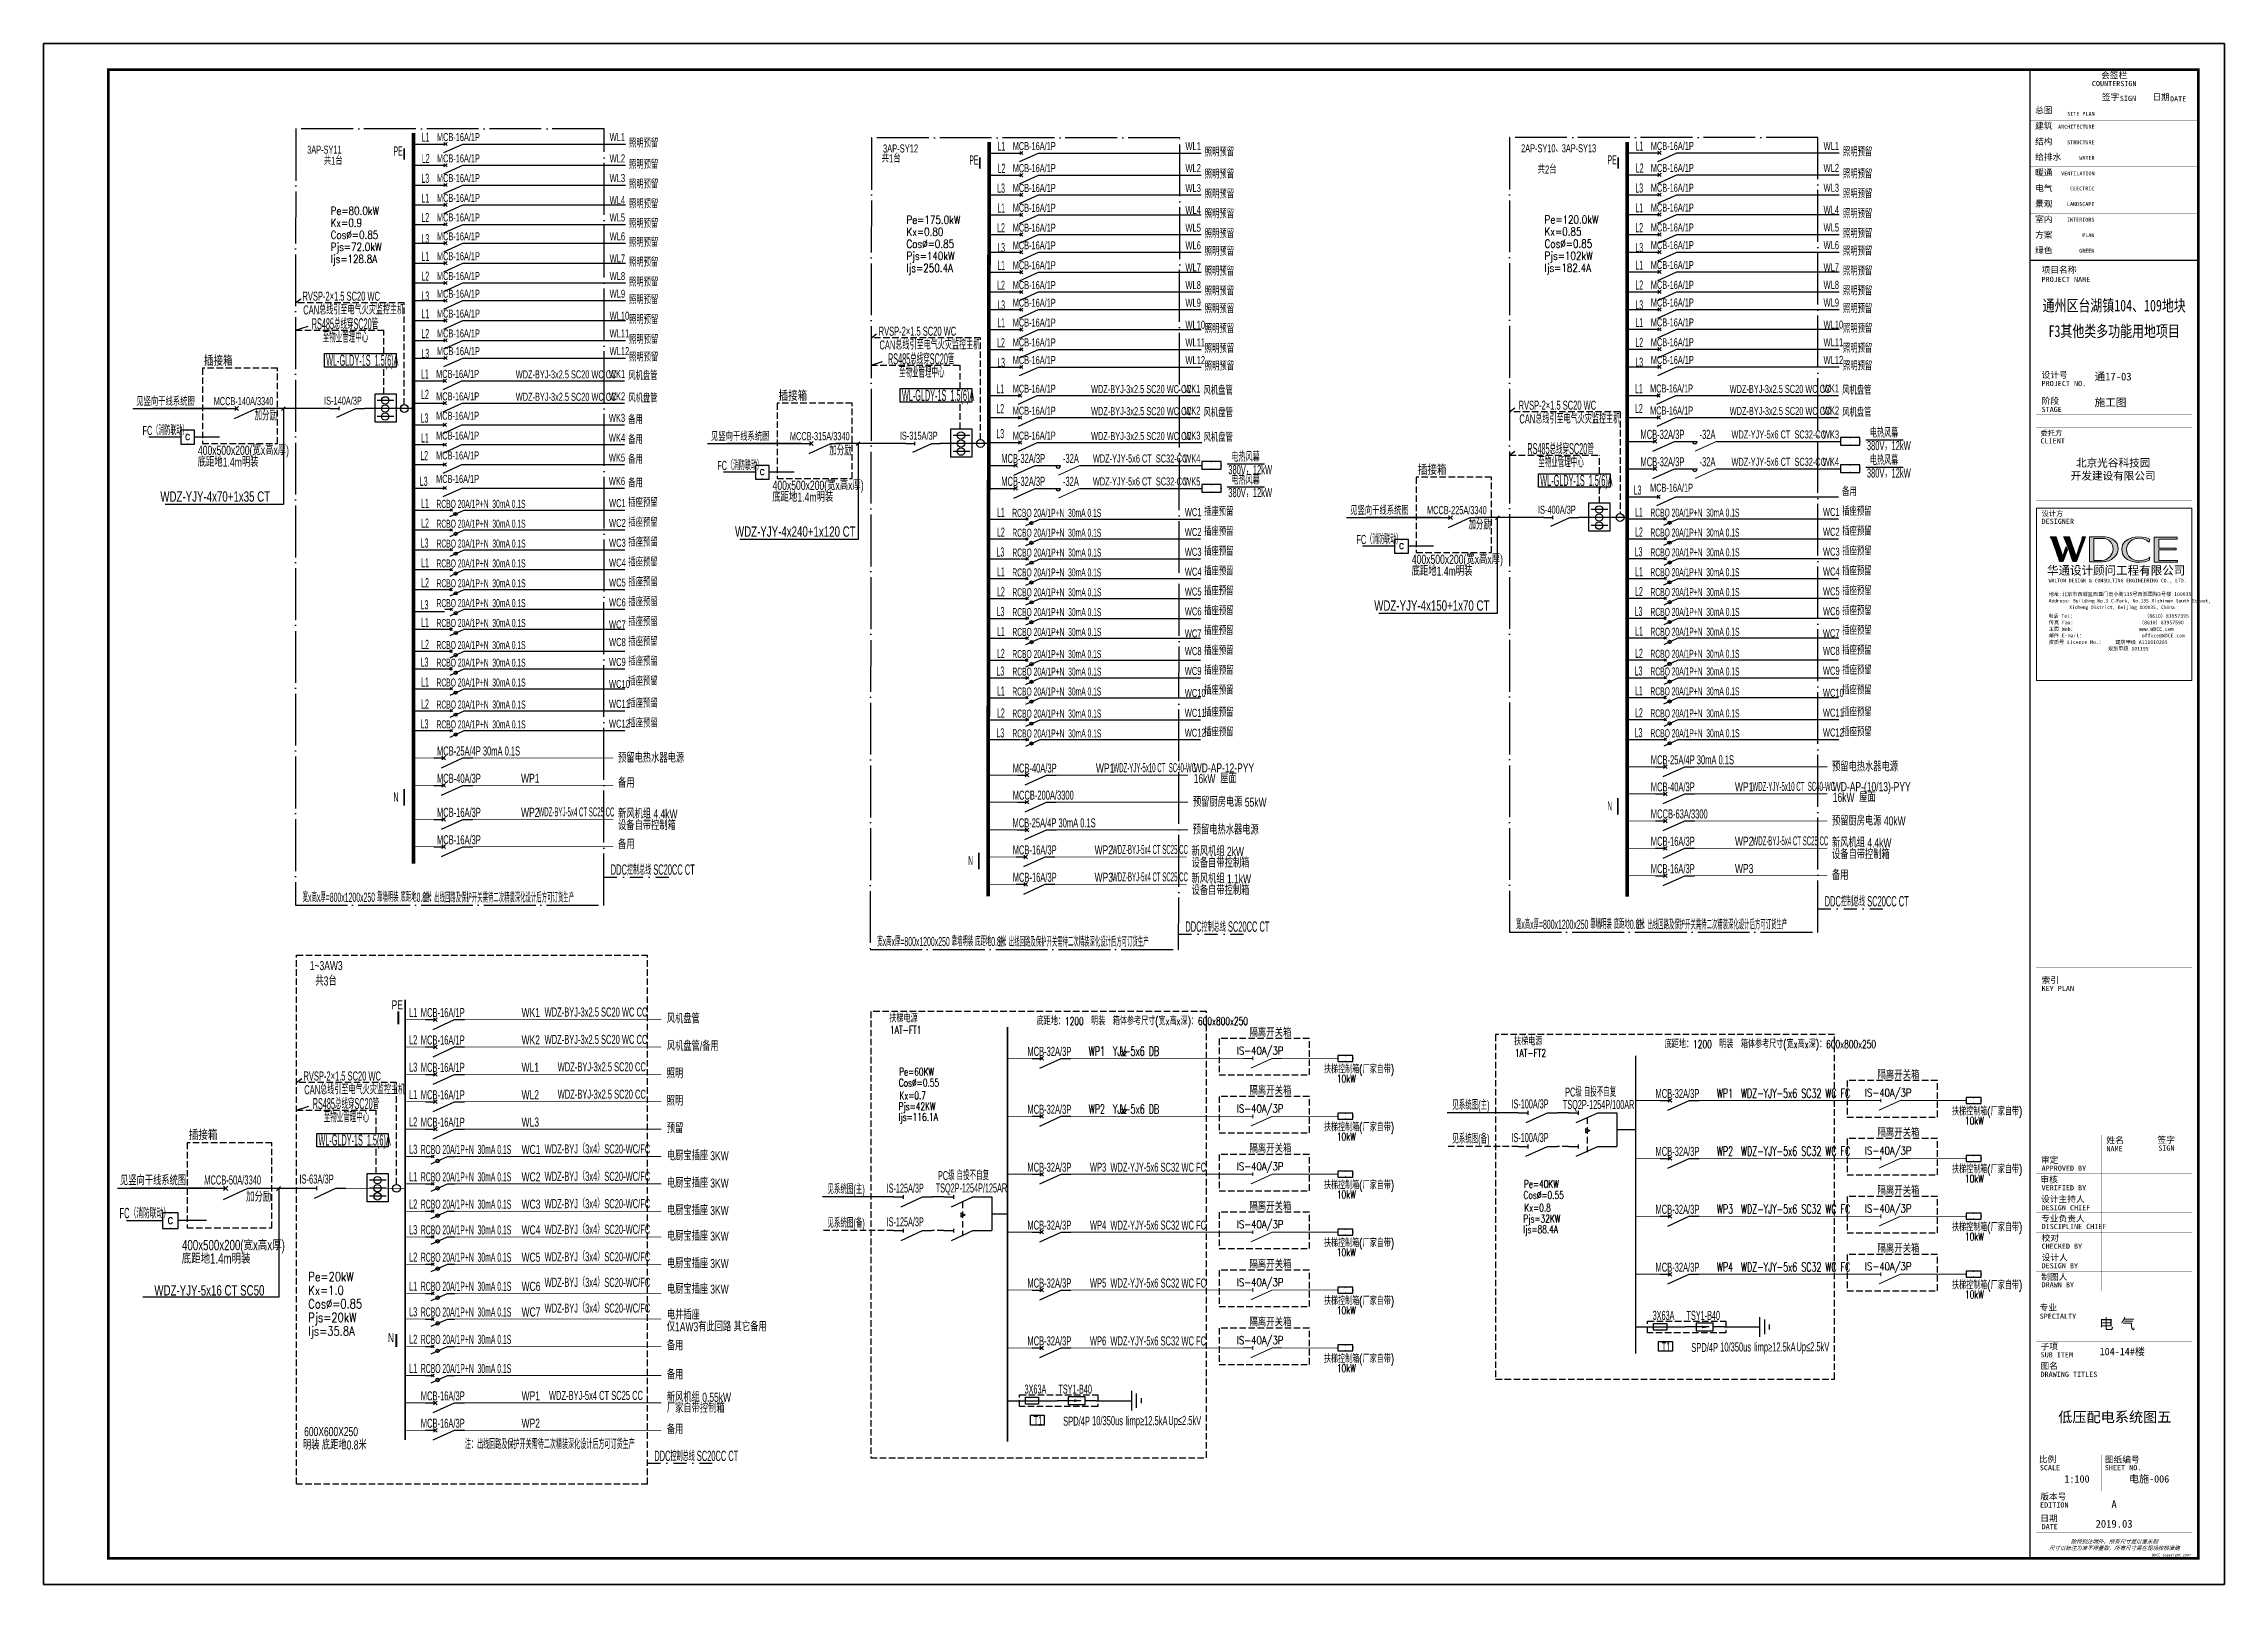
# Model space of a CAD drawing. Extents: x -118086 to 144314, y -110039 to 305761.
# Drawn here: x 27084 to 111184, y -50639 to 8761 of the extents above; entities that cross this region are included whole.
import ezdxf
from ezdxf.enums import TextEntityAlignment as Align

# ---------------------------------------------------------------- set-up
doc = ezdxf.new("R2010")
doc.units = 0
doc.header["$LTSCALE"] = 1000
for name, pattern in [('CONTINOUS', [0]), ('DASH', [0.35, 0.25, -0.1]), ('DASHDOT', [1, 0.5, -0.25, 0, -0.25]), ('DOTE', [2.42, 2, -0.2, 0.02, -0.2]), ('HIDDEN', [0.375, 0.25, -0.125])]:
    doc.linetypes.add(name, pattern=pattern)
doc.layers.get('0').update_dxf_attribs({"linetype": 'CONTINUOUS'})
doc.layers.get('Defpoints').update_dxf_attribs({"linetype": 'CONTINUOUS'})
for name, color, linetype in [('D-TEXT', 7, 'CONTINUOUS'), ('DIM-箱柜', 3, 'CONTINUOUS'), ('DOTLN', 2, 'DASH'), ('DQ', 7, 'CONTINOUS'), ('EL-1', 4, 'DASH'), ('ELEC-text', 7, 'CONTINUOUS'), ('ELEMENT', 3, 'CONTINUOUS'), ('EQUIP-照明', 3, 'CONTINUOUS'), ('EQUIP-箱柜', 3, 'CONTINUOUS'), ('PUB_TEXT', 7, 'CONTINUOUS'), ('SHEET_LINE', 6, 'CONTINUOUS'), ('SIG_TEXT', 7, 'CONTINUOUS'), ('TEL_TEXT', 3, 'CONTINUOUS'), ('TEL_TITLE', 7, 'CONTINUOUS'), ('WIRE', 4, 'CONTINUOUS'), ('WIRE-照明', 1, 'CONTINUOUS'), ('内审意见修改', 2, 'CONTINUOUS'), ('字', 7, 'CONTINUOUS')]:
    doc.layers.add(name, color=color, linetype=linetype)
doc.layers.add('内审要求修改2.10', color=6, linetype='CONTINUOUS', plot=False)
doc.layers.get('内审要求修改2.10').off()
doc.styles.add('_COMPLEX', font='ros.shx', dxfattribs={"width": 0.6, "bigfont": 'jd.shx'})
doc.styles.add('_HZTXT', font='ROS', dxfattribs={"width": 0.8, "bigfont": 'JD'})
doc.styles.add('_TCH_LABEL', font='COMPLEX', dxfattribs={"bigfont": 'GBCBIG'})
doc.styles.add('_TEL_DIM', font='ROMANS2', dxfattribs={"width": 0.8, "height": 3.5, "bigfont": 'HZDF2'})
doc.styles.add('B', font='ros.shx', dxfattribs={"width": 0.8, "bigfont": 'jd.shx'})
doc.styles.add('DIM_FONT', font='ROMANS', dxfattribs={"bigfont": 'HZTXT'})
doc.styles.add('HZTXT', font='romans.shx', dxfattribs={"bigfont": 'hztxt.shx'})
doc.styles.add('JD', font='ros.shx', dxfattribs={"width": 0.8, "height": 600, "bigfont": 'hztxt.shx'})
doc.styles.get("Standard").update_dxf_attribs({"font": 'GBENOR', "bigfont": 'GBCBIG'})
doc.styles.add('华文细黑', font='STXIHEI.TTF')
doc.styles.add('图签信息$0$hwxh', font='STXIHEI.TTF')
doc.styles.add('图签信息$0$华文细黑', font='STXIHEI.TTF', dxfattribs={"height": 10})

msp = doc.modelspace()

# ---------------------------------------------------------------- texts
at = {"layer": 'D-TEXT', "style": '_HZTXT', "width": 0.45}
for s, height, p in [('L1', 354.3, (41668, 4975)), ('PE', 354.3, (40578, 4443)), ('L2', 354.3, (41674, 4154)), ('PE', 354.3, (62783, 4096)), ('L1', 354.3, (63873, 4628)), ('PE', 354.3, (87392, 4103)), ('L1', 354.3, (88482, 4635)), ('L3', 354.3, (41655, 3394)), ('L3', 354.3, (63860, 3012)), ('L2', 354.3, (63879, 3778)), ('L3', 354.3, (88469, 3020)), ('L2', 354.3, (88488, 3786)), ('L1', 354.3, (41657, 2628)), ('L1', 354.3, (63862, 2247)), ('L1', 354.3, (88471, 2255)), ('L2', 354.3, (41655, 1878)), ('L2', 354.3, (63860, 1482)), ('L2', 354.3, (88469, 1489)), ('L3', 354.3, (41657, 1064)), ('L3', 354.3, (63862, 716)), ('L3', 354.3, (88471, 724)), ('L1', 354.3, (41657, 383)), ('L1', 354.3, (63862, 35)), ('L1', 354.3, (88471, 43)), ('L2', 354.3, (41655, -383)), ('L3', 354.3, (41657, -1148)), ('L2', 354.3, (63860, -730)), ('L2', 354.3, (88469, -723)), ('L1', 354.3, (41657, -1830)), ('L3', 354.3, (63862, -1496)), ('L3', 354.3, (88471, -1488)), ('L2', 354.3, (41655, -2595)), ('L1', 354.3, (63862, -2177)), ('L1', 354.3, (88471, -2169)), ('L3', 354.3, (41657, -3360)), ('L2', 354.3, (63860, -2943)), ('L3', 354.3, (63862, -3708)), ('L2', 354.3, (88469, -2935)), ('L3', 354.3, (88471, -3700)), ('L1', 354.3, (41643, -4156)), ('L2', 354.3, (41643, -4937)), ('L1', 354.3, (63829, -4725)), ('L1', 354.3, (88456, -4717)), ('L3', 354.3, (41626, -5851)), ('L2', 354.3, (63829, -5491)), ('L2', 354.3, (88456, -5483)), ('L1', 354.3, (41643, -6617)), ('L3', 354.3, (63829, -6451)), ('L2', 354.3, (41611, -7298)), ('L3', 354.3, (41594, -8288)), ('L3', 354.3, (88408, -8628)), ('L1', 354.3, (41645, -9138)), ('L1', 354.3, (63850, -9485)), ('L1', 354.3, (88459, -9478)), ('L2', 354.3, (41647, -9903)), ('L2', 354.3, (63852, -10251)), ('L2', 354.3, (88461, -10243)), ('L3', 354.3, (41630, -10668)), ('L3', 354.3, (63835, -11016)), ('L3', 354.3, (88444, -11008)), ('L1', 354.3, (41647, -11434)), ('L1', 354.3, (63852, -11782)), ('L1', 354.3, (88461, -11774)), ('L2', 354.3, (41647, -12199)), ('L2', 354.3, (63852, -12547)), ('L2', 354.3, (88461, -12539)), ('L3', 354.3, (41630, -13049)), ('L1', 354.3, (41647, -13730)), ('L3', 354.3, (63837, -13312)), ('L3', 354.3, (88444, -13304)), ('L2', 354.3, (41647, -14579)), ('L1', 354.3, (63852, -14078)), ('L1', 354.3, (88461, -14070)), ('L3', 354.3, (41630, -15261)), ('L2', 354.3, (63852, -14927)), ('L2', 354.3, (88461, -14919)), ('L1', 354.3, (41647, -16026)), ('L3', 354.3, (63835, -15608)), ('L3', 354.3, (88444, -15600)), ('L2', 354.3, (41647, -16875)), ('L1', 354.3, (63850, -16374)), ('L1', 354.3, (88459, -16366)), ('L3', 354.3, (41630, -17641)), ('L3', 354.3, (63835, -17988)), ('L2', 354.3, (63852, -17223)), ('L3', 354.3, (88444, -17980)), ('L2', 354.3, (88461, -17215)), ('N', 354, (40574, -20463)), ('N', 354, (87388, -20803)), ('N', 354, (62735, -22909)), ('DDC控制总线 SC20CC CT', 400, (48957, -23281)), ('宽x高x厚=800x1200x250 靠墙明装 底距地0.8米', 354.29, (37075, -24326)), ('注：出线回路及保护开关需待二次精装深化设计后方可订货生产', 354.29, (41733, -24348)), ('DDC控制总线 SC20CC CT', 400, (95771, -24502)), ('DDC控制总线 SC20CC CT', 400, (71118, -25480)), ('宽x高x厚=800x1200x250 靠墙明装 底距地0.8米', 354.29, (83864, -25368)), ('注：出线回路及保护开关需待二次精装深化设计后方可订货生产', 354.29, (88521, -25389)), ('宽x高x厚=800x1200x250 靠墙明装 底距地0.8米', 354.29, (59236, -26033)), ('注：出线回路及保护开关需待二次精装深化设计后方可订货生产', 354.29, (63894, -26054)), ('注：出线回路及保护开关需待二次精装深化设计后方可订货生产', 400, (43332, -45423)), ('DDC控制总线 SC20CC CT', 400, (50635, -45884))]:
    msp.add_text(s, height=height, dxfattribs=at).set_placement(p)
at = {"layer": 'D-TEXT', "color": 0, "style": '_HZTXT', "width": 0.45}
for s, height, p in [('RS485总线穿SC20管', 428.57, (37425, -2255, 0)), ('至物业管理中心', 428.6, (37848, -2767, 0)), ('WL-GLDY-1S  1.5(6)A', 428.57, (37980, -3661, 0)), ('RS485总线穿SC20管', 428.57, (59646, -3605, 0)), ('至物业管理中心', 428.6, (60069, -4118, 0)), ('WL-GLDY-1S  1.5(6)A', 428.57, (60185, -5012, 0)), ('RS485总线穿SC20管', 428.57, (84303, -7068, 0)), ('至物业管理中心', 428.6, (84726, -7581, 0)), ('WL-GLDY-1S  1.5(6)A', 428.57, (84802, -8295, 0)), ('RS485总线穿SC20管', 428.57, (37463, -32317, 0)), ('至物业管理中心', 428.6, (37886, -32830, 0)), ('WL-GLDY-1S  1.5(6)A', 428.57, (37682, -33724, 0))]:
    msp.add_text(s, height=height, dxfattribs=at).set_placement(p)
at = {"layer": 'ELEC-text', "style": '_HZTXT', "width": 0.8}
for height, p in [(354.3, (33267, -3657, 0)), (354.3, (55429, -5008, 0)), (354.3, (80081, -7861, 0)), (400, (32684, -33507, 0))]:
    msp.add_text('插接箱', height=height, dxfattribs=at).set_placement(p)
at = {"layer": 'EQUIP-箱柜', "color": 0, "style": '_TEL_DIM', "width": 0.7}
for s, p in [('扶梯电源', (59697, -28968)), ('1AT-FT1', (59728, -29411)), ('底距地：1200  明装  箱体参考尺寸(宽x高x深)：600x800x250', (65381, -29074)), ('扶梯电源', (83792, -29858)), ('1AT-FT2', (83823, -30300)), ('底距地：1200  明装  箱体参考尺寸(宽x高x深)：600x800x250', (89603, -29963)), ('Pe=60KW', (60075, -31026)), ('扶梯控制箱(厂家自带)', (76458, -30936)), ('10kW', (76960, -31293)), ('Cos%%C=0.55', (60061, -31449)), ('Kx=0.7', (60087, -31940)), ('Pjs=42KW', (60052, -32361)), ('Ijs=116.1A', (60052, -32772)), ('扶梯控制箱(厂家自带)', (100679, -32559)), ('10kW', (101181, -32916)), ('扶梯控制箱(厂家自带)', (76458, -33169)), ('10kW', (76960, -33525)), ('扶梯控制箱(厂家自带)', (100679, -34792)), ('扶梯控制箱(厂家自带)', (76458, -35401)), ('Pe=40KW', (84170, -35355)), ('10kW', (101181, -35149)), ('10kW', (76960, -35758)), ('Cos%%C=0.55', (84156, -35779)), ('Kx=0.8', (84182, -36270)), ('Pjs=32KW', (84147, -36690)), ('Ijs=88.4A', (84147, -37102)), ('扶梯控制箱(厂家自带)', (100679, -37024)), ('扶梯控制箱(厂家自带)', (76458, -37634)), ('10kW', (76960, -37990)), ('10kW', (101181, -37381)), ('扶梯控制箱(厂家自带)', (76458, -39866)), ('扶梯控制箱(厂家自带)', (100679, -39257)), ('10kW', (101182, -39614)), ('10kW', (76960, -40223)), ('扶梯控制箱(厂家自带)', (76458, -42099)), ('10kW', (76960, -42455))]:
    msp.add_text(s, height=300, dxfattribs=at).set_placement(p)
at = {"layer": 'EQUIP-箱柜', "color": 0, "style": '_TEL_DIM', "width": 0.8}
for p in [(73997, -30211), (98218, -31834), (73997, -32444), (73997, -34676), (98218, -34067), (98218, -36299), (73997, -36909), (98218, -38532), (73997, -39141), (73997, -41374)]:
    msp.add_text('IS-40A/3P', height=300, dxfattribs=at).set_placement(p, align=Align.CENTER)
at = {"layer": 'PUB_TEXT', "style": '_HZTXT', "width": 0.5}
for height, p in [(354.3, (30900, -6329, 1015)), (354.3, (53062, -7679, 1015)), (354.3, (77714, -10533, 1015)), (400, (30012, -36524, 1146))]:
    msp.add_text('FC（消防联动）', height=height, dxfattribs=at).set_placement(p)
at = {"layer": 'SIG_TEXT', "style": '_TEL_DIM', "width": 0.8}
for s, height, p in [('Kx=0.9', 310, (38153, 1699)), ('Cos%%C=0.85', 310, (38153, 1234)), ('Pjs=72.0kW', 310, (38153, 769)), ('Cos%%C=0.85', 310, (60358, 886)), ('Kx=0.80', 310, (60358, 1351)), ('Cos%%C=0.85', 310, (84967, 894)), ('Kx=0.85', 310, (84967, 1359)), ('Ijs=128.8A', 310, (38153, 304)), ('Pjs=140kW', 310, (60358, 421)), ('Ijs=250.4A', 310, (60358, -44)), ('Pjs=102kW', 310, (84967, 429)), ('Ijs=182.4A', 310, (84967, -36)), ('Pe=20kW', 350, (37292, -38949)), ('Kx=1.0', 350, (37292, -39474)), ('Cos%%C=0.85', 350, (37292, -39999)), ('Pjs=20kW', 350, (37292, -40524)), ('Ijs=35.8A', 350, (37292, -41049))]:
    msp.add_text(s, height=height, dxfattribs=at).set_placement(p)
at = {"layer": 'SIG_TEXT', "color": 0, "style": 'HZTXT', "width": 0.8}
for p in [(73585, -29524), (97806, -31147), (73585, -31756), (97806, -33380), (73585, -33989), (97806, -35612), (73585, -36221), (97806, -37845), (73585, -38454), (73585, -40686)]:
    msp.add_text('隔离开关箱', height=300, dxfattribs=at).set_placement(p)
at = {"layer": 'TEL_TEXT', "ltscale": 2, "style": '_COMPLEX'}
for s, height, width, p in [('MCB-16A/1P', 310, 0.6, (42253, 5003)), ('WL1', 310, 0.7, (48912, 5003)), ('照明预留', 310, 0.7, (49660, 4761)), ('3AP-SY11', 310, 0.6, (37249, 4519)), ('MCB-16A/1P', 310, 0.6, (42253, 4182)), ('照明预留', 310, 0.7, (49660, 3940)), ('3AP-SY12', 310, 0.7, (59454, 4564)), ('MCB-16A/1P', 310, 0.6, (64458, 4656)), ('WL1', 310, 0.7, (71117, 4656)), ('照明预留', 310, 0.7, (71865, 4414)), ('2AP-SY10、3AP-SY13', 310, 0.6, (84063, 4572)), ('MCB-16A/1P', 310, 0.6, (89066, 4664)), ('WL1', 310, 0.7, (95726, 4664)), ('照明预留', 310, 0.7, (96474, 4422)), ('MCB-16A/1P', 310, 0.6, (42253, 3422)), ('照明预留', 310, 0.7, (49660, 3180)), ('MCB-16A/1P', 310, 0.6, (64458, 3806)), ('MCB-16A/1P', 310, 0.6, (64458, 3041)), ('照明预留', 310, 0.7, (71865, 3564)), ('MCB-16A/1P', 310, 0.6, (89066, 3814)), ('MCB-16A/1P', 310, 0.6, (89066, 3049)), ('照明预留', 310, 0.7, (96474, 3572)), ('MCB-16A/1P', 310, 0.6, (42253, 2657)), ('照明预留', 310, 0.7, (49660, 2415)), ('MCB-16A/1P', 310, 0.6, (64458, 2276)), ('照明预留', 310, 0.7, (71865, 2799)), ('MCB-16A/1P', 310, 0.6, (89066, 2283)), ('照明预留', 310, 0.7, (96474, 2807)), ('MCB-16A/1P', 310, 0.6, (42253, 1906)), ('照明预留', 310, 0.7, (49660, 1664)), ('MCB-16A/1P', 310, 0.6, (64458, 1510)), ('照明预留', 310, 0.7, (71865, 2034)), ('MCB-16A/1P', 310, 0.6, (89066, 1518)), ('照明预留', 310, 0.7, (96474, 2041)), ('MCB-16A/1P', 310, 0.6, (42253, 1177)), ('照明预留', 310, 0.7, (49660, 934)), ('MCB-16A/1P', 310, 0.6, (64458, 829)), ('照明预留', 310, 0.7, (71865, 1268)), ('照明预留', 310, 0.7, (71865, 587)), ('MCB-16A/1P', 310, 0.6, (89066, 837)), ('照明预留', 310, 0.7, (96474, 1276)), ('照明预留', 310, 0.7, (96474, 595)), ('MCB-16A/1P', 310, 0.6, (42253, 411)), ('照明预留', 310, 0.7, (49660, 169)), ('MCB-16A/1P', 310, 0.6, (64458, 63)), ('照明预留', 310, 0.7, (71865, -179)), ('MCB-16A/1P', 310, 0.6, (89066, 71)), ('照明预留', 310, 0.7, (96474, -171)), (' RVSP-2×1.5 SC20 WC', 350, 0.6, (36986, -1151, 0)), ('MCB-16A/1P', 310, 0.6, (42253, -354)), ('MCB-16A/1P', 310, 0.6, (42253, -1036)), ('照明预留', 310, 0.7, (49660, -596)), ('MCB-16A/1P', 310, 0.6, (64458, -702)), ('照明预留', 310, 0.7, (71865, -944)), ('MCB-16A/1P', 310, 0.6, (89066, -694)), ('照明预留', 310, 0.7, (96474, -936)), ('CAN总线引至电气火灾监控主机', 350, 0.6, (37097, -1680, 0)), ('MCB-16A/1P', 310, 0.6, (42253, -1801)), ('照明预留', 310, 0.7, (49660, -1278)), ('MCB-16A/1P', 310, 0.6, (64458, -1383)), ('照明预留', 310, 0.7, (71865, -1625)), ('MCB-16A/1P', 310, 0.6, (89066, -1375)), ('照明预留', 310, 0.7, (96474, -1617)), ('MCB-16A/1P', 310, 0.6, (42253, -2566)), ('照明预留', 310, 0.7, (49660, -2043)), ('照明预留', 310, 0.7, (49660, -2808)), (' RVSP-2×1.5 SC20 WC', 350, 0.6, (59207, -2501, 0)), ('MCB-16A/1P', 310, 0.6, (64458, -2149)), ('照明预留', 310, 0.7, (71865, -2391)), ('MCB-16A/1P', 310, 0.6, (89066, -2141)), ('照明预留', 310, 0.7, (96474, -2383)), ('MCB-16A/1P', 310, 0.6, (42253, -3248)), ('照明预留', 310, 0.7, (49660, -3490)), ('CAN总线引至电气火灾监控主机', 350, 0.6, (59318, -3030, 0)), ('MCB-16A/1P', 310, 0.6, (64458, -2914)), ('MCB-16A/1P', 310, 0.6, (64458, -3595)), ('照明预留', 310, 0.7, (71865, -3156)), ('MCB-16A/1P', 310, 0.6, (89066, -2906)), ('MCB-16A/1P', 310, 0.6, (89066, -3587)), ('照明预留', 310, 0.7, (96474, -3148)), ('MCB-16A/1P', 310, 0.6, (42221, -4127)), ('WDZ-BYJ-3x2.5 SC20 WC CC', 310, 0.6, (45292, -4145)), ('WK1', 310, 0.7, (48881, -4127)), ('风机盘管', 310, 0.7, (49629, -4206)), ('照明预留', 310, 0.7, (71865, -3837)), ('照明预留', 310, 0.7, (96474, -3829)), ('MCB-16A/1P', 310, 0.6, (42223, -4992)), ('WDZ-BYJ-3x2.5 SC20 WC CC', 310, 0.6, (45294, -5010)), ('WK2', 310, 0.7, (48883, -4992)), ('风机盘管', 310, 0.7, (49631, -5071)), ('MCB-16A/1P', 310, 0.6, (64458, -4697)), ('WDZ-BYJ-3x2.5 SC20 WC CC', 310, 0.6, (67478, -4714)), ('WK1', 310, 0.7, (71067, -4697)), ('风机盘管', 310, 0.7, (71815, -4775)), (' RVSP-2×1.5 SC20 WC', 350, 0.6, (83886, -5354, 0)), ('MCB-16A/1P', 310, 0.6, (89035, -4689)), ('WDZ-BYJ-3x2.5 SC20 WC CC', 310, 0.6, (92106, -4706)), ('WK1', 310, 0.7, (95694, -4689)), ('风机盘管', 310, 0.7, (96443, -4767)), ('MCB-16A/1P', 310, 0.6, (42221, -5739)), ('WK3', 310, 0.7, (48881, -5822)), ('备用', 310, 0.7, (49629, -5901)), ('MCB-16A/1P', 310, 0.6, (64458, -5546)), ('WDZ-BYJ-3x2.5 SC20 WC CC', 310, 0.6, (67480, -5564)), ('WK2', 310, 0.7, (71069, -5546)), ('风机盘管', 310, 0.7, (71817, -5625)), ('CAN总线引至电气火灾监控主机', 350, 0.6, (83997, -5883, 0)), ('MCB-16A/1P', 310, 0.6, (89037, -5538)), ('WDZ-BYJ-3x2.5 SC20 WC CC', 310, 0.6, (92108, -5556)), ('WK2', 310, 0.7, (95696, -5538)), ('风机盘管', 310, 0.7, (96445, -5617)), ('400x500x200(宽x高x厚)', 354.29, 0.7, (33035, -7094, 0)), ('MCB-16A/1P', 310, 0.6, (42221, -6504)), ('WK4', 310, 0.7, (48881, -6588)), ('备用', 310, 0.7, (49629, -6667)), ('MCB-16A/1P', 310, 0.6, (64458, -6506)), ('WDZ-BYJ-3x2.5 SC20 WC CC', 310, 0.6, (67480, -6524)), ('WK3', 310, 0.7, (71069, -6506)), ('风机盘管', 310, 0.7, (71817, -6585)), ('MCB-32A/3P', 350, 0.6, (88667, -6478)), ('-32A', 350, 0.6, (90946, -6478)), ('WDZ-YJY-5x6 CT  SC32-CC', 310, 0.6, (92176, -6461)), ('WK3', 310, 0.7, (95696, -6462)), ('380V，12kW', 350, 0.6, (97398, -6912, -124)), ('电热风幕', 350, 0.6, (97515, -6427, -124)), ('底距地1.4m明装', 354.3, 0.7, (33024, -7550, 0)), ('MCB-16A/1P', 310, 0.6, (42221, -7269)), ('WK5', 310, 0.7, (48881, -7353)), ('备用', 310, 0.7, (49629, -7432)), ('MCB-32A/3P', 350, 0.6, (64014, -7406)), ('-32A', 350, 0.6, (66395, -7406)), ('WDZ-YJY-5x6 CT  SC32-CC', 310, 0.6, (67549, -7388)), ('WK4', 310, 0.7, (71067, -7389)), ('380V，12kW', 350, 0.6, (72770, -7840, -124)), ('电热风幕', 350, 0.6, (72887, -7355, -124)), ('MCB-32A/3P', 350, 0.6, (88667, -7534)), ('-32A', 350, 0.6, (90946, -7534)), ('WDZ-YJY-5x6 CT  SC32-CC', 310, 0.6, (92176, -7516)), ('WK4', 310, 0.7, (95696, -7517)), ('电热风幕', 350, 0.6, (97515, -7483, -124)), ('MCB-16A/1P', 310, 0.6, (42221, -8176)), ('WK6', 310, 0.7, (48881, -8260)), ('备用', 310, 0.7, (49629, -8338)), ('400x500x200(宽x高x厚)', 354.29, 0.7, (55197, -8444, 0)), ('MCB-32A/3P', 350, 0.6, (64014, -8290)), ('-32A', 350, 0.6, (66395, -8290)), ('WDZ-YJY-5x6 CT  SC32-CC', 310, 0.6, (67549, -8272)), ('WK5', 310, 0.7, (71067, -8273)), ('380V，12kW', 350, 0.6, (72770, -8723, -124)), ('电热风幕', 350, 0.6, (72887, -8238, -124)), ('MCB-16A/1P', 310, 0.6, (89035, -8516)), ('备用', 310, 0.7, (96443, -8678)), ('380V，12kW', 350, 0.6, (97398, -7968, -124)), ('RCBO 20A/1P+N  30mA 0.1S', 310, 0.5, (42234, -9137)), ('WC1', 310, 0.7, (48889, -9109)), ('插座预留', 310, 0.7, (49633, -9094)), ('底距地1.4m明装', 354.3, 0.7, (55186, -8900, 0)), ('RCBO 20A/1P+N  30mA 0.1S', 310, 0.5, (64439, -9484)), ('WC1', 310, 0.7, (71094, -9457)), ('插座预留', 310, 0.7, (71838, -9441)), ('RCBO 20A/1P+N  30mA 0.1S', 310, 0.5, (89048, -9476)), ('WC1', 310, 0.7, (95703, -9449)), ('插座预留', 310, 0.7, (96447, -9433)), ('RCBO 20A/1P+N  30mA 0.1S', 310, 0.5, (42236, -9902)), ('插座预留', 310, 0.7, (49635, -9859)), ('RCBO 20A/1P+N  30mA 0.1S', 310, 0.5, (64441, -10250)), ('插座预留', 310, 0.7, (71840, -10207)), ('RCBO 20A/1P+N  30mA 0.1S', 310, 0.5, (89050, -10242)), ('插座预留', 310, 0.7, (96449, -10199)), ('RCBO 20A/1P+N  30mA 0.1S', 310, 0.5, (42238, -10667)), ('插座预留', 310, 0.7, (49637, -10624)), ('RCBO 20A/1P+N  30mA 0.1S', 310, 0.5, (64443, -11015)), ('插座预留', 310, 0.7, (71842, -10972)), ('400x500x200(宽x高x厚)', 354.29, 0.7, (79849, -11297, 0)), ('RCBO 20A/1P+N  30mA 0.1S', 310, 0.5, (89052, -11007)), ('插座预留', 310, 0.7, (96451, -10964)), ('RCBO 20A/1P+N  30mA 0.1S', 310, 0.5, (42236, -11433)), ('插座预留', 310, 0.7, (49635, -11390)), ('RCBO 20A/1P+N  30mA 0.1S', 310, 0.5, (64441, -11780)), ('插座预留', 310, 0.7, (71840, -11737)), ('底距地1.4m明装', 354.3, 0.7, (79838, -11753, 0)), ('RCBO 20A/1P+N  30mA 0.1S', 310, 0.5, (89050, -11772)), ('插座预留', 310, 0.7, (96449, -11729)), ('RCBO 20A/1P+N  30mA 0.1S', 310, 0.5, (42238, -12198)), ('插座预留', 310, 0.7, (49637, -12155)), ('插座预留', 310, 0.7, (49637, -12920)), ('RCBO 20A/1P+N  30mA 0.1S', 310, 0.5, (64443, -12546)), ('插座预留', 310, 0.7, (71842, -12503)), ('RCBO 20A/1P+N  30mA 0.1S', 310, 0.5, (89052, -12538)), ('插座预留', 310, 0.7, (96451, -12495)), ('RCBO 20A/1P+N  30mA 0.1S', 310, 0.5, (42238, -12963)), ('RCBO 20A/1P+N  30mA 0.1S', 310, 0.5, (42238, -13729)), ('插座预留', 310, 0.7, (49637, -13686)), ('RCBO 20A/1P+N  30mA 0.1S', 310, 0.5, (64443, -13311)), ('插座预留', 310, 0.7, (71842, -13268)), ('RCBO 20A/1P+N  30mA 0.1S', 310, 0.5, (89052, -13303)), ('插座预留', 310, 0.7, (96451, -13260)), ('RCBO 20A/1P+N  30mA 0.1S', 310, 0.5, (42236, -14578)), ('插座预留', 310, 0.7, (49635, -14451)), ('RCBO 20A/1P+N  30mA 0.1S', 310, 0.5, (64443, -14076)), ('插座预留', 310, 0.7, (71842, -14033)), ('RCBO 20A/1P+N  30mA 0.1S', 310, 0.5, (89052, -14068)), ('插座预留', 310, 0.7, (96451, -14025)), ('RCBO 20A/1P+N  30mA 0.1S', 310, 0.5, (42238, -15259)), ('插座预留', 310, 0.7, (49637, -15216)), ('RCBO 20A/1P+N  30mA 0.1S', 310, 0.5, (64441, -14926)), ('插座预留', 310, 0.7, (71840, -14799)), ('RCBO 20A/1P+N  30mA 0.1S', 310, 0.5, (89050, -14918)), ('插座预留', 310, 0.7, (96449, -14791)), ('RCBO 20A/1P+N  30mA 0.1S', 310, 0.5, (42236, -16025)), ('插座预留', 310, 0.7, (49635, -15982)), ('RCBO 20A/1P+N  30mA 0.1S', 310, 0.5, (64443, -15607)), ('插座预留', 310, 0.7, (71842, -15564)), ('RCBO 20A/1P+N  30mA 0.1S', 310, 0.5, (89052, -15599)), ('插座预留', 310, 0.7, (96449, -16322)), ('插座预留', 310, 0.7, (96451, -15556)), ('RCBO 20A/1P+N  30mA 0.1S', 310, 0.5, (42238, -16874)), ('插座预留', 310, 0.7, (49637, -16831)), ('RCBO 20A/1P+N  30mA 0.1S', 310, 0.5, (64441, -16372)), ('插座预留', 310, 0.7, (71840, -16329)), ('RCBO 20A/1P+N  30mA 0.1S', 310, 0.5, (89050, -16365)), ('RCBO 20A/1P+N  30mA 0.1S', 310, 0.5, (42238, -17639)), ('插座预留', 310, 0.7, (49637, -17596)), ('RCBO 20A/1P+N  30mA 0.1S', 310, 0.5, (64443, -17222)), ('RCBO 20A/1P+N  30mA 0.1S', 310, 0.5, (64443, -17987)), ('插座预留', 310, 0.7, (71842, -17179)), ('插座预留', 310, 0.7, (71842, -17944)), ('RCBO 20A/1P+N  30mA 0.1S', 310, 0.5, (89052, -17214)), ('RCBO 20A/1P+N  30mA 0.1S', 310, 0.5, (89052, -17979)), ('插座预留', 310, 0.7, (96451, -17171)), ('插座预留', 310, 0.7, (96451, -17936)), ('MCB-25A/4P 30mA 0.1S', 350, 0.6, (42253, -18684)), ('预留电热水器电源', 350, 0.7, (49237, -18955)), ('MCB-40A/3P', 350, 0.6, (64458, -19344)), ('WP1', 350, 0.7, (67666, -19342)), ('WDZ-YJY-5x10 CT  SC40-WC', 350, 0.4, (68341, -19327)), ('WD-AP-12-PYY', 350, 0.7, (71437, -19338)), ('MCB-25A/4P 30mA 0.1S', 350, 0.6, (89066, -19024)), ('预留电热水器电源', 350, 0.7, (96051, -19295)), ('MCB-40A/3P', 350, 0.6, (42253, -19739)), ('WP1', 350, 0.7, (45496, -19737)), ('备用', 350, 0.7, (49237, -19924)), ('MCCB-200A/3300', 350, 0.6, (64458, -20388)), ('16kW  屋面', 350, 0.7, (71437, -19749)), ('MCB-40A/3P', 350, 0.6, (89066, -20067)), ('WP1', 350, 0.7, (92310, -20065)), ('WDZ-YJY-5x10 CT  SC40-WC', 350, 0.4, (92985, -20050)), ('WD-AP-(10/13)-PYY', 350, 0.7, (96082, -20061)), ('16kW  屋面', 350, 0.7, (96082, -20472)), ('MCB-16A/3P', 350, 0.6, (42253, -21051)), ('WP2', 350, 0.7, (45496, -21049)), ('新风机组 4.4kW', 350, 0.7, (49237, -21108)), ('预留厨房电源 55kW', 350, 0.7, (71407, -20659)), ('MCCB-63A/3300', 350, 0.6, (89066, -21111)), ('预留厨房电源 40kW', 350, 0.7, (96051, -21382)), ('MCB-16A/3P', 350, 0.6, (42253, -22106)), ('设备自带控制箱', 350, 0.7, (49237, -21557)), ('MCB-25A/4P 30mA 0.1S', 350, 0.6, (64449, -21455)), ('预留电热水器电源', 350, 0.7, (71398, -21726)), ('MCB-16A/3P', 350, 0.6, (89066, -22166)), ('WP2', 350, 0.7, (92310, -22164)), ('新风机组 4.4kW', 350, 0.7, (96051, -22223)), ('备用', 350, 0.7, (49237, -22291)), ('MCB-16A/3P', 350, 0.6, (64458, -22499)), ('WP2', 350, 0.7, (67613, -22497)), ('新风机组 2kW', 350, 0.7, (71354, -22556)), ('设备自带控制箱', 350, 0.7, (71354, -23005)), ('设备自带控制箱', 350, 0.7, (96051, -22673)), ('MCB-16A/3P', 350, 0.6, (64458, -23554)), ('WP3', 350, 0.7, (67613, -23552)), ('新风机组 1.1kW', 350, 0.7, (71354, -23611)), ('MCB-16A/3P', 350, 0.6, (89066, -23222)), ('WP3', 350, 0.7, (92310, -23220)), ('备用', 350, 0.7, (96051, -23478)), ('设备自带控制箱', 350, 0.7, (71354, -24060)), ('1~3AW3 ', 350, 0.7, (37350, -26959)), ('共3台', 350, 0.7, (37566, -27550)), ('L1', 350, 0.6, (41173, -28763)), ('MCB-16A/1P', 350, 0.6, (41631, -28770)), ('WK1', 350, 0.7, (45516, -28768)), ('WDZ-BYJ-3x2.5 SC20 WC CC', 350, 0.6, (46405, -28749)), ('风机盘管', 350, 0.7, (51118, -29012)), ('L2', 350, 0.6, (41173, -29819)), ('MCB-16A/1P', 350, 0.6, (41631, -29826)), ('WK2', 350, 0.7, (45516, -29824)), ('WDZ-BYJ-3x2.5 SC20 WC CC', 350, 0.6, (46405, -29805)), ('风机盘管/备用', 350, 0.7, (51118, -30067)), ('MCB-32A/3P', 350, 0.6, (65024, -30266)), (' RVSP-2×1.5 SC20 WC', 350, 0.6, (37024, -31214, 0)), ('L3', 350, 0.6, (41173, -30874)), ('MCB-16A/1P', 350, 0.6, (41631, -30881)), ('WL1', 350, 0.7, (45516, -30879)), ('WDZ-BYJ-3x2.5 SC20 CC', 350, 0.6, (46909, -30860)), ('照明', 350, 0.7, (51112, -31123)), ('CAN总线引至电气火灾监控主机', 350, 0.6, (37135, -31743, 0)), ('L1', 350, 0.6, (41173, -31929)), ('MCB-16A/1P', 350, 0.6, (41631, -31937)), ('WL2', 350, 0.7, (45516, -31935)), ('WDZ-BYJ-3x2.5 SC20 CC', 350, 0.6, (46909, -31915)), ('照明', 350, 0.7, (51112, -32178)), ('见系统图(主)', 350, 0.55, (81408, -32340)), ('MCB-32A/3P', 350, 0.6, (89245, -31889)), ('L2', 350, 0.6, (41173, -32985)), ('MCB-16A/1P', 350, 0.6, (41631, -32992)), ('WL3', 350, 0.7, (45516, -32990)), ('MCB-32A/3P', 350, 0.6, (65024, -32498)), ('WDZ-BYJ（3x4）SC20-WC/FC', 350, 0.6, (46405, -34026)), ('预留', 350, 0.7, (51118, -33234)), ('见系统图(备)', 350, 0.55, (81408, -33641)), ('L3', 350, 0.6, (41173, -34040)), ('RCBO 20A/1P+N  30mA 0.1S', 350, 0.45, (41631, -34047)), ('WC1', 350, 0.7, (45516, -34046)), ('电厨宝插座  ', 350, 0.7, (51118, -34289)), ('3KW', 350, 0.7, (52793, -34289)), ('MCB-32A/3P', 350, 0.6, (65024, -34731)), ('WP3  WDZ-YJY-5x6 SC32 WC FC', 350, 0.6, (67435, -34731)), ('MCB-32A/3P', 350, 0.6, (89245, -34121)), ('IS-63A/3P', 350, 0.6, (36950, -35188)), ('L1', 350, 0.6, (41173, -35096)), ('RCBO 20A/1P+N  30mA 0.1S', 350, 0.45, (41631, -35103)), ('WC2', 350, 0.7, (45516, -35101)), ('WDZ-BYJ（3x4）SC20-WC/FC', 350, 0.6, (46405, -35082)), ('电厨宝插座  ', 350, 0.7, (51118, -35344)), ('3KW', 350, 0.7, (52793, -35344)), ('见系统图(主)', 350, 0.55, (57313, -35587)), ('L2', 350, 0.6, (41173, -36151)), ('RCBO 20A/1P+N  30mA 0.1S', 350, 0.45, (41631, -36158)), ('WC3', 350, 0.7, (45516, -36156)), ('WDZ-BYJ（3x4）SC20-WC/FC', 350, 0.6, (46405, -36137)), ('电厨宝插座  ', 350, 0.7, (51118, -36400)), ('3KW', 350, 0.7, (52793, -36400)), ('MCB-32A/3P', 350, 0.6, (89245, -36354)), ('L3', 350, 0.6, (41173, -37140)), ('RCBO 20A/1P+N  30mA 0.1S', 350, 0.45, (41631, -37148)), ('WC4', 350, 0.7, (45516, -37146)), ('WDZ-BYJ（3x4）SC20-WC/FC', 350, 0.6, (46405, -37127)), ('电厨宝插座  ', 350, 0.7, (51118, -37389)), ('见系统图(备)', 350, 0.55, (57313, -36888)), ('MCB-32A/3P', 350, 0.6, (65024, -36963)), ('WP4  WDZ-YJY-5x6 SC32 WC FC', 350, 0.6, (67435, -36963)), ('底距地1.4m明装', 400, 0.7, (32410, -38274, 0)), ('400x500x200(宽x高x厚)', 400, 0.7, (32422, -37759, 0)), ('L2', 350, 0.6, (41173, -38196)), ('RCBO 20A/1P+N  30mA 0.1S', 350, 0.45, (41631, -38203)), ('WDZ-BYJ（3x4）SC20-WC/FC', 350, 0.6, (46405, -38182)), ('3KW', 350, 0.7, (52793, -37389)), ('WC5', 350, 0.7, (45516, -38201)), ('电厨宝插座  ', 350, 0.7, (51118, -38445)), ('3KW', 350, 0.7, (52793, -38445)), ('MCB-32A/3P', 350, 0.6, (89245, -38586)), ('L1', 350, 0.6, (41173, -39317)), ('RCBO 20A/1P+N  30mA 0.1S', 350, 0.45, (41631, -39324)), ('WC6', 350, 0.7, (45516, -39323)), ('WDZ-BYJ（3x4）SC20-WC/FC', 350, 0.6, (46405, -39171)), ('电厨宝插座  ', 350, 0.7, (51118, -39434)), ('3KW', 350, 0.7, (52793, -39434)), ('MCB-32A/3P', 350, 0.6, (65024, -39196)), ('WP5  WDZ-YJY-5x6 SC32 WC FC', 350, 0.6, (67435, -39196)), ('L3', 350, 0.6, (41173, -40307)), ('RCBO 20A/1P+N  30mA 0.1S', 350, 0.45, (41631, -40314)), ('WC7', 350, 0.7, (45516, -40312)), ('L2', 350, 0.6, (41173, -41362)), ('RCBO 20A/1P+N  30mA 0.1S', 350, 0.45, (41631, -41369)), ('MCB-32A/3P', 350, 0.6, (65024, -41428)), ('WP6  WDZ-YJY-5x6 SC32 WC FC', 350, 0.6, (67435, -41428)), ('备用', 350, 0.7, (51118, -41611)), ('L1', 350, 0.6, (41173, -42484)), ('RCBO 20A/1P+N  30mA 0.1S', 350, 0.45, (41631, -42491)), ('备用', 350, 0.7, (51118, -42732)), ('MCB-16A/3P', 350, 0.6, (41631, -43546)), ('WP1', 350, 0.7, (45516, -43544)), ('厂家自带控制箱', 350, 0.7, (51118, -44021)), ('新风机组 0.55kW', 350, 0.7, (51118, -43602)), ('MCB-16A/3P', 350, 0.6, (41631, -44602)), ('WP2', 350, 0.7, (45516, -44600)), ('备用', 350, 0.7, (51118, -44843))]:
    msp.add_text(s, height=height, dxfattribs=dict(at, width=width)).set_placement(p)
at = {"layer": 'TEL_TEXT', "linetype": 'Continuous', "style": 'B', "oblique": 0.7}
for s, height, width, p in [('共1台', 310, 0.7, (37888, 4090)), ('共1台', 310, 0.7, (59404, 4180)), ('共2台', 310, 0.7, (84702, 3751)), ('见竖向干线系统图', 310, 0.7, (30655, -5197)), ('MCCB-140A/3340  ', 310, 0.6, (33641, -5177, 0)), ('见竖向干线系统图', 310, 0.7, (52817, -6547)), ('MCCB-315A/3340 ', 310, 0.6, (55862, -6528, 0)), ('见竖向干线系统图', 310, 0.7, (77469, -9400)), ('MCCB-225A/3340  ', 310, 0.6, (80431, -9381, 0)), ('PE', 350, 0.7, (40502, -28474)), ('见竖向干线系统图', 350, 0.7, (30029, -35246)), ('MCCB-50A/3340 ', 350, 0.6, (33276, -35223, 0)), ('N', 350, 0.7, (40357, -41300)), ('600X600X250', 350, 0.7, (37129, -44924)), ('明装 底距地0.8米', 350, 0.7, (37085, -45439))]:
    msp.add_text(s, height=height, dxfattribs=dict(at, width=width)).set_placement(p)
at = {"layer": 'TEL_TEXT'}
for s, height, style, width, p in [('WL2', 310, '_COMPLEX', 0.7, (48912, 4182)), ('WL3', 310, '_COMPLEX', 0.7, (48912, 3422)), ('WL2', 310, '_COMPLEX', 0.7, (71117, 3806)), ('WL2', 310, '_COMPLEX', 0.7, (95726, 3814)), ('WL4', 310, '_COMPLEX', 0.7, (48912, 2573)), ('WL3', 310, '_COMPLEX', 0.7, (71117, 3041)), ('WL3', 310, '_COMPLEX', 0.7, (95726, 3049)), ('WL5', 310, '_COMPLEX', 0.7, (48912, 1906)), ('WL4', 310, '_COMPLEX', 0.7, (71117, 2192)), ('WL5', 310, '_COMPLEX', 0.7, (71117, 1510)), ('WL4', 310, '_COMPLEX', 0.7, (95726, 2200)), ('WL5', 310, '_COMPLEX', 0.7, (95726, 1518)), ('WL6', 310, '_COMPLEX', 0.7, (48912, 1177)), ('WL6', 310, '_COMPLEX', 0.7, (71117, 829)), ('WL6', 310, '_COMPLEX', 0.7, (95726, 837)), ('WL7', 310, '_COMPLEX', 0.7, (48912, 327)), ('WL7', 310, '_COMPLEX', 0.7, (71117, -20)), ('WL7', 310, '_COMPLEX', 0.7, (95726, -13)), ('WL8', 310, '_COMPLEX', 0.7, (48912, -354)), ('WL9', 310, '_COMPLEX', 0.7, (48912, -1035)), ('WL8', 310, '_COMPLEX', 0.7, (71117, -702)), ('WL8', 310, '_COMPLEX', 0.7, (95726, -694)), ('WL10', 310, '_COMPLEX', 0.7, (48912, -1885)), ('WL9', 310, '_COMPLEX', 0.7, (71117, -1383)), ('WL9', 310, '_COMPLEX', 0.7, (95726, -1375)), ('WL11', 310, '_COMPLEX', 0.7, (48912, -2566)), ('WL10', 310, '_COMPLEX', 0.7, (71117, -2232)), ('WL10', 310, '_COMPLEX', 0.7, (95726, -2225)), ('WL12', 310, '_COMPLEX', 0.7, (48912, -3248)), ('WL11', 310, '_COMPLEX', 0.7, (71117, -2914)), ('WL12', 310, '_COMPLEX', 0.7, (71117, -3595)), ('WL11', 310, '_COMPLEX', 0.7, (95726, -2906)), ('WL12', 310, '_COMPLEX', 0.7, (95726, -3587)), ('WC2', 310, '_COMPLEX', 0.7, (48889, -9874)), ('WC2', 310, '_COMPLEX', 0.7, (71094, -10222)), ('WC2', 310, '_COMPLEX', 0.7, (95703, -10214)), ('WC3', 310, '_COMPLEX', 0.7, (48889, -10640)), ('WC3', 310, '_COMPLEX', 0.7, (71094, -10987)), ('WC3', 310, '_COMPLEX', 0.7, (95703, -10980)), ('WC4', 310, '_COMPLEX', 0.7, (48889, -11405)), ('WC4', 310, '_COMPLEX', 0.7, (71094, -11753)), ('WC4', 310, '_COMPLEX', 0.7, (95703, -11745)), ('WC5', 310, '_COMPLEX', 0.7, (48889, -12170)), ('WC5', 310, '_COMPLEX', 0.7, (71094, -12518)), ('WC5', 310, '_COMPLEX', 0.7, (95703, -12510)), ('WC6', 310, '_COMPLEX', 0.7, (48889, -12936)), ('WC6', 310, '_COMPLEX', 0.7, (71094, -13284)), ('WC6', 310, '_COMPLEX', 0.7, (95703, -13276)), ('WC7', 310, '_COMPLEX', 0.7, (48887, -13785)), ('WC8', 310, '_COMPLEX', 0.7, (48889, -14467)), ('WC7', 310, '_COMPLEX', 0.7, (71092, -14133)), ('WC7', 310, '_COMPLEX', 0.7, (95701, -14125)), ('WC9', 310, '_COMPLEX', 0.7, (48887, -15232)), ('WC8', 310, '_COMPLEX', 0.7, (71094, -14814)), ('WC8', 310, '_COMPLEX', 0.7, (95703, -14806)), ('WC10', 310, '_COMPLEX', 0.7, (48887, -16081)), ('WC9', 310, '_COMPLEX', 0.7, (71092, -15580)), ('WC9', 310, '_COMPLEX', 0.7, (95701, -15572)), ('WC11', 310, '_COMPLEX', 0.7, (48887, -16847)), ('WC10', 310, '_COMPLEX', 0.7, (71092, -16429)), ('WC10', 310, '_COMPLEX', 0.7, (95701, -16421)), ('WC12', 310, '_COMPLEX', 0.7, (48887, -17612)), ('WC11', 310, '_COMPLEX', 0.7, (71092, -17194)), ('WC12', 310, '_COMPLEX', 0.7, (71092, -17960)), ('WC11', 310, '_COMPLEX', 0.7, (95701, -17186)), ('WC12', 310, '_COMPLEX', 0.7, (95701, -17952)), ('WP1  YJV', 350, '_TEL_DIM', 0.64, (67391, -30257)), ('22', 175, '_TEL_DIM', 0.64, (68619, -30257)), ('-5x6 DB', 350, '_TEL_DIM', 0.64, (68751, -30257)), ('WP1  WDZ-YJY-5x6 SC32 WC FC', 350, '_TEL_DIM', 0.64, (91612, -31880)), ('WP2  YJV', 350, '_TEL_DIM', 0.64, (67391, -32490)), ('22', 175, '_TEL_DIM', 0.64, (68619, -32490)), ('-5x6 DB', 350, '_TEL_DIM', 0.64, (68751, -32490)), ('WP2  WDZ-YJY-5x6 SC32 WC FC', 350, '_TEL_DIM', 0.64, (91613, -34113)), ('WP3  WDZ-YJY-5x6 SC32 WC FC', 350, '_TEL_DIM', 0.64, (91613, -36345)), ('WP4  WDZ-YJY-5x6 SC32 WC FC', 350, '_TEL_DIM', 0.64, (91613, -38578))]:
    msp.add_text(s, height=height, dxfattribs=dict(at, style=style, width=width)).set_placement(p)
at = {"layer": 'TEL_TEXT', "linetype": 'Continuous', "style": 'B', "width": 0.55}
for s, height, p in [('IS-140A/3P', 310, (37900, -5159)), ('IS-315A/3P', 310, (60104, -6509)), ('IS-400A/3P', 310, (84713, -9363)), ('IS-100A/3P', 350, (83691, -32290)), ('TSQ2P-1254P/100AR', 350, (85676, -32314)), ('PC级 自投不自复', 350, (85764, -31835)), ('IS-100A/3P', 350, (83691, -33589)), ('IS-125A/3P', 350, (59596, -35537)), ('TSQ2P-1254P/125AR', 350, (61488, -35531)), ('PC级 自投不自复', 350, (61576, -35052)), ('IS-125A/3P', 350, (59596, -36836))]:
    msp.add_text(s, height=height, dxfattribs=at).set_placement(p)
at = {"layer": 'TEL_TEXT', "color": 6, "linetype": 'Continuous', "style": 'JD', "width": 0.6}
for height, p in [(354.3, (35222, -5763)), (354.3, (57384, -7113)), (354.3, (82036, -9966)), (400, (34892, -35885))]:
    msp.add_text('加分励', height=height, dxfattribs=at).set_placement(p)
at = {"layer": 'TEL_TEXT', "color": 0, "ltscale": 2, "style": '_COMPLEX', "width": 0.7}
for s, p in [('WDZ-YJY-4x70+1x35 CT', (31585, -8900, 0)), ('WDZ-YJY-4x240+1x120 CT', (53747, -10250, 0)), ('WDZ-YJY-4x150+1x70 CT', (78399, -13103, 0))]:
    msp.add_text(s, height=400, dxfattribs=at).set_placement(p)
at = {"layer": '内审意见修改', "style": '_TEL_DIM', "width": 0.8}
for s, p in [('Pe=80.0kW', (38153, 2164)), ('Pe=175.0kW', (60358, 1816)), ('Pe=120.0kW', (84967, 1824))]:
    msp.add_text(s, height=310, dxfattribs=at).set_placement(p)
at = {"layer": '内审意见修改', "ltscale": 2, "style": '_COMPLEX'}
for s, width, p in [('WDZ-BYJ-5x4 CT SC25 CC', 0.4, (46171, -21033)), ('WDZ-BYJ-5x4 CT SC25 CC', 0.4, (92985, -22149)), ('WDZ-BYJ-5x4 CT SC25 CC', 0.4, (68289, -22481)), ('WDZ-BYJ-5x4 CT SC25 CC', 0.4, (68289, -23537)), ('WDZ-BYJ（3x4）SC20-WC/FC', 0.6, (46405, -40161)), ('电井插座  ', 0.7, (51118, -40423)), ('仅1AW3有此回路 其它备用', 0.7, (51118, -40884)), ('WDZ-BYJ-5x4 CT SC25 CC', 0.6, (46573, -43529))]:
    msp.add_text(s, height=350, dxfattribs=dict(at, width=width)).set_placement(p)
at = {"layer": '内审意见修改', "color": 2, "ltscale": 2, "style": '_COMPLEX', "width": 0.7}
msp.add_text('WDZ-YJY-5x16 CT SC50', height=400, dxfattribs=at).set_placement((31355, -39504, 0))
at = {"layer": '字', "style": '华文细黑'}
for s, height, p in [('电 气', 407.8, (106352, -40801)), ('104-14#楼', 285.4, (106373, -41805)), ('1:100', 285.4, (105015, -46716)), ('电施-006', 285.4, (107502, -46716))]:
    msp.add_text(s, height=height, dxfattribs=at).set_placement(p)
at = {"layer": '字', "insert": (106958, -44209), "char_height": 400, "width": 78154.16, "attachment_point": 5, "style": '华文细黑'}
msp.add_mtext('低压配电系统图五', dxfattribs=at)

# ---------------------------------------------------------------- blocks, each defined once
blk = doc.blocks.new('SADF AGF AERG AER GER')
at = {"layer": 'DIM-箱柜'}
blk.add_lwpolyline([(-462150, -1228514), (-378050, -1228514), (-378050, -1287914), (-462150, -1287914)], close=True, dxfattribs=at)
blk = doc.blocks.new('A$C6873132B')
at = {"layer": 'DIM-箱柜'}
blk.add_blockref('SADF AGF AERG AER GER', (378050, 1287914), dxfattribs=at)
blk = doc.blocks.new('M_M19DXM')
for p, q in [((-0.25, -0.2), (0, -0.75)), ((-0.047, -0.203), (0.047, -0.297)), ((-0.047, -0.297), (0.047, -0.203))]:
    blk.add_line(p, q)
for points in [[(0, 0), (0, -0.25)], [(0, -0.75), (0, -1)]]:
    blk.add_lwpolyline(points)
blk.add_circle((-0.151, -0.417), 0.0615)
at = {"style": 'DIM_FONT', "width": 0.8, "flags": 9}
blk.add_attdef('S', (0.25, -0.5), '', height=0.2, dxfattribs=at)
blk = doc.blocks.new('M_M7')
for p, q in [((-0.25, -0.2), (0, -0.75)), ((-0.047, -0.297), (0.047, -0.203)), ((-0.047, -0.203), (0.047, -0.297))]:
    blk.add_line(p, q)
for points in [[(0, 0), (0, -0.25)], [(0, -0.75), (0, -1)]]:
    blk.add_lwpolyline(points)
at = {"width": 0.8, "flags": 9}
blk.add_attdef('S', (0.25, -0.5), '', height=0.2, dxfattribs=at)
blk = doc.blocks.new('M_M8')
for p, q in [((-0.25, -0.2), (0, -0.75)), ((0.05, -0.25), (-0.05, -0.25))]:
    blk.add_line(p, q)
for points in [[(0, 0), (0, -0.25)], [(0, -0.75), (0, -1)]]:
    blk.add_lwpolyline(points)
at = {"style": 'DIM_FONT', "width": 0.8, "flags": 9}
blk.add_attdef('S', (0.25, -0.5), '', height=0.2, dxfattribs=at)
blk = doc.blocks.new('$equip_U$00000105(JDQINJING)')
for p, q in [((0.5, 1), (-0.5, 1)), ((-0.5, 1), (-0.5, 0)), ((-0.5, 0), (0.5, 0)), ((0.5, 0), (0.5, 1))]:
    blk.add_line(p, q)
for p in [(-0.5, 0.5), (0, 1), (0, 0), (0.5, 0.5)]:
    blk.add_point(p)
at = {"color": 7, "style": '_TEL_DIM'}
blk.add_attdef('$TEXT$', text='', height=0.4, dxfattribs=at).set_placement((0, 0.51), align=Align.MIDDLE_CENTER)
at = {"color": 7, "style": '_TEL_DIM', "flags": 1}
blk.add_attdef('A', text='', height=0.00002, dxfattribs=at).set_placement((0, 0), align=Align.MIDDLE_CENTER)
blk = doc.blocks.new('$equip$00001413')
for p, q in [((0.75, 0.6), (-0.75, 0.6)), ((-0.75, 0.6), (-0.75, 0)), ((-0.75, 0), (0.75, 0)), ((0.75, 0), (0.75, 0.6))]:
    blk.add_line(p, q)
for p in [(-0.75, 0.3), (0, 0.6), (0, 0), (0.75, 0.3)]:
    blk.add_point(p)
at = {"style": '_TCH_LABEL', "flags": 9}
blk.add_attdef('A', (0, 0), '', height=0.00002, dxfattribs=at)
blk = doc.blocks.new('$element$00000519')
at = {"const_width": 0.0233}
for points in [[(0, 0), (0, -0.25)], [(0, -1), (0, -0.75), (-0.25, -0.2)], [(-0.05, -0.25), (0.05, -0.25)]]:
    blk.add_lwpolyline(points, dxfattribs=at)
at = {"flags": 9}
blk.add_attdef('S', (0, 0), '', height=0.00000667, dxfattribs=at)
blk = doc.blocks.new('$equip$00001781')
blk.add_circle((0, 0), 0.5)
at = {"flags": 9}
blk.add_attdef('A', (0, 0), '', height=0.00002, dxfattribs=at)
blk = doc.blocks.new('M_M24')
for p, q in [((-0.25, -0.375), (0.25, -0.375)), ((-0.1875, -0.5), (0.1875, -0.5)), ((-0.0625, -0.625), (0.0625, -0.625))]:
    blk.add_line(p, q)
blk.add_lwpolyline([(0, 0), (0, -0.375)])
at = {"width": 0.8, "flags": 9}
blk.add_attdef('S', (0.25, -0.5), '', height=0.2, dxfattribs=at)
blk = doc.blocks.new('M_M17')
for p, q in [((-0.1, -0.717), (-0.1, -0.283)), ((-0.1, -0.283), (0.1, -0.283)), ((0, -0.383), (0, -0.717)), ((0.1, -0.283), (0.1, -0.717)), ((0.1, -0.717), (-0.1, -0.717))]:
    blk.add_line(p, q)
for points in [[(0, 0), (0, -0.283)], [(0, -0.717), (0, -1)]]:
    blk.add_lwpolyline(points)
for points in [[(-0.033, -0.567), (0.033, -0.567), (0, -0.367), (0.033, -0.567)], [(0.033, -0.567), (0, -0.367), (-0.033, -0.567), (0.033, -0.567)], [(0, -0.367), (-0.033, -0.567), (0.033, -0.567), (0, -0.367)]]:
    blk.add_solid(points)
at = {"width": 0.8, "flags": 9}
blk.add_attdef('S', (0.25, -0.5), '', height=0.2, dxfattribs=at)
blk = doc.blocks.new('T1')
at = {"layer": 'DOTLN', "linetype": 'DASH', "elevation": -4260}
blk.add_lwpolyline([(42028, 231032), (45043, 231032), (45043, 230576), (42028, 230576)], close=True, dxfattribs=at)
at = {"layer": 'ELEMENT', "elevation": -4260}
blk.add_lwpolyline([(42254, 230674), (42254, 230934), (42764, 230934), (42764, 230674)], close=True, dxfattribs=at)
at = {"layer": 'TEL_TEXT', "ltscale": 2}
blk.add_lwpolyline([(42449, 230241), (42983, 230241), (42983, 229865), (42449, 229865)], close=True, dxfattribs=at)
at = {"layer": 'WIRE-照明'}
for p, q in [((41567, 230804), (42330, 230804)), ((42330, 230804), (43480, 230804)), ((44980, 230804), (45793, 230804))]:
    blk.add_line(p, q, dxfattribs=at)
at = {"layer": 'ELEMENT', "yscale": 1500, "zscale": 1500}
for name, p, xscale, rotation in [('M_M17', (44980, 230804), -1500, 270), ('M_M24', (45793, 230804), 1500, 90)]:
    blk.add_blockref(name, p, dxfattribs=dict(at, xscale=xscale, rotation=rotation))
at = {"layer": 'TEL_TEXT', "ltscale": 2, "style": '_COMPLEX'}
for s, width, p in [('3X63A      TSY1-B40', 0.5, (42222, 231075)), ('T1', 0.6, (42570, 229861)), ('SPD/4P', 0.6, (43710, 229838)), ('10/350us', 0.6, (44826, 229857)), ('Iimp≥12.5kA', 0.6, (46125, 229858)), ('Up≤2.5kV', 0.6, (47764, 229868))]:
    blk.add_text(s, height=350, dxfattribs=dict(at, width=width)).set_placement(p)
blk = doc.blocks.new('图签信息$0$WDCE Copyright200X')
at = {"const_width": 0.016}
blk.add_lwpolyline([(-10.6, 1.26, 1), (-11.4, 1.26, 1)], format="xyb", close=True, dxfattribs=at)
at = {"style": '图签信息$0$华文细黑'}
for s, p in [('WDCE ', (-11.46, 0.5)), ('     Copyright ', (-3.51, 0.5))]:
    blk.add_text(s, height=1, dxfattribs=at).set_placement(p, align=Align.BOTTOM_RIGHT)
blk.add_text('c', height=0.6, dxfattribs=at).set_placement((-11.04, 1.35), align=Align.MIDDLE_CENTER)
blk.add_attdef('200X', text='', height=1, dxfattribs=at).set_placement((-0.45, 0.5), align=Align.BOTTOM_RIGHT)
blk = doc.blocks.new('图签信息$0$logo2')
h = blk.add_hatch(color=7)
h.paths.add_polyline_path([(19.02, -7.36), (15.84, -7.36), (15.84, -3.97), (18.97, -3.97), (18.97, -4.24), (16.46, -4.24), (16.46, -5.45), (18.81, -5.45), (18.81, -5.69), (16.47, -5.69), (16.47, -7.12), (19.02, -7.12)])
edge = h.paths.add_edge_path()
edge.add_spline(control_points=[(15.26, -4.21), (15.26, -4.21), (15.13, -4.65), (15.13, -4.65), (15.13, -4.65), (14.62, -4.1), (13.73, -4.1), (13.04, -4.1), (12.07, -4.54), (12.08, -5.62), (12.08, -6.49), (12.77, -7.16), (13.73, -7.17), (14.66, -7.17), (15.23, -6.68), (15.23, -6.68), (15.23, -6.68), (15.16, -7.11), (15.16, -7.11), (13.63, -7.7), (11.42, -7.29), (11.41, -5.64), (11.4, -3.72), (14.16, -3.66), (15.26, -4.21)], knot_values=[0, 0, 0, 0, 1, 1, 1, 2, 2, 2, 3, 3, 3, 4, 4, 4, 5, 5, 5, 6, 6, 6, 7, 7, 7, 8, 8, 8, 8], degree=3, periodic=0)
edge = h.paths.add_edge_path(flags=16)
edge.add_spline(control_points=[(10.23, -5.57), (10.23, -5.16), (10.12, -4.83), (9.9, -4.58), (9.63, -4.27), (9.23, -4.12), (8.69, -4.12), (8.69, -4.12), (7.64, -4.12), (7.64, -4.12), (7.64, -4.12), (7.64, -7.1), (7.64, -7.1), (7.64, -7.1), (8.66, -7.1), (8.66, -7.1), (9.13, -7.1), (9.52, -6.93), (9.82, -6.6), (10.09, -6.31), (10.23, -5.96), (10.23, -5.57)], knot_values=[0, 0, 0, 0, 1, 1, 1, 2, 2, 2, 3, 3, 3, 4, 4, 4, 5, 5, 5, 6, 6, 6, 7, 7, 7, 7], degree=3, periodic=0)
edge = h.paths.add_edge_path()
edge.add_spline(control_points=[(10.92, -5.51), (10.92, -5.96), (10.72, -6.37), (10.34, -6.72), (9.92, -7.1), (9.41, -7.29), (8.82, -7.29), (8.82, -7.29), (7.03, -7.29), (7.03, -7.29), (7.03, -7.29), (7.03, -3.92), (7.03, -3.92), (7.03, -3.92), (9.1, -3.92), (9.1, -3.92), (9.59, -3.92), (10.01, -4.06), (10.36, -4.34), (10.73, -4.64), (10.92, -5.03), (10.92, -5.51)], knot_values=[0, 0, 0, 0, 1, 1, 1, 2, 2, 2, 3, 3, 3, 4, 4, 4, 5, 5, 5, 6, 6, 6, 7, 7, 7, 7], degree=3, periodic=0)
at = {"lineweight": 0}
blk.add_lwpolyline([(19.02, -7.36), (15.84, -7.36), (15.84, -3.97), (18.97, -3.97), (18.97, -4.24), (16.46, -4.24), (16.46, -5.45), (18.81, -5.45), (18.81, -5.69), (16.47, -5.69), (16.47, -7.12), (19.02, -7.12), (19.02, -7.36)], dxfattribs=at)
for points, knots in [([(10.92, -5.51), (10.92, -5.96), (10.72, -6.37), (10.34, -6.72), (9.92, -7.1), (9.41, -7.29), (8.82, -7.29), (8.82, -7.29), (7.03, -7.29), (7.03, -7.29), (7.03, -7.29), (7.03, -3.92), (7.03, -3.92), (7.03, -3.92), (9.1, -3.92), (9.1, -3.92), (9.59, -3.92), (10.01, -4.06), (10.36, -4.34), (10.73, -4.64), (10.92, -5.03), (10.92, -5.51)], [0, 0, 0, 0, 1, 1, 1, 2, 2, 2, 3, 3, 3, 4, 4, 4, 5, 5, 5, 6, 6, 6, 7, 7, 7, 7]), ([(10.23, -5.57), (10.23, -5.16), (10.12, -4.83), (9.9, -4.58), (9.63, -4.27), (9.23, -4.12), (8.69, -4.12), (8.69, -4.12), (7.64, -4.12), (7.64, -4.12), (7.64, -4.12), (7.64, -7.1), (7.64, -7.1), (7.64, -7.1), (8.66, -7.1), (8.66, -7.1), (9.13, -7.1), (9.52, -6.93), (9.82, -6.6), (10.09, -6.31), (10.23, -5.96), (10.23, -5.57)], [0, 0, 0, 0, 1, 1, 1, 2, 2, 2, 3, 3, 3, 4, 4, 4, 5, 5, 5, 6, 6, 6, 7, 7, 7, 7]), ([(15.26, -4.21), (15.26, -4.21), (15.13, -4.65), (15.13, -4.65), (15.13, -4.65), (14.62, -4.1), (13.73, -4.1), (13.04, -4.1), (12.07, -4.54), (12.08, -5.62), (12.08, -6.49), (12.77, -7.16), (13.73, -7.17), (14.66, -7.17), (15.23, -6.68), (15.23, -6.68), (15.23, -6.68), (15.16, -7.11), (15.16, -7.11), (13.63, -7.7), (11.42, -7.29), (11.41, -5.64), (11.4, -3.72), (14.16, -3.66), (15.26, -4.21)], [0, 0, 0, 0, 1, 1, 1, 2, 2, 2, 3, 3, 3, 4, 4, 4, 5, 5, 5, 6, 6, 6, 7, 7, 7, 8, 8, 8, 8])]:
    blk.add_open_spline(points, degree=3, knots=knots, dxfattribs=at)
blk = doc.blocks.new('图签信息$0$logo1')
h = blk.add_hatch(color=8)
edge = h.paths.add_edge_path()
edge.add_spline(control_points=[(3.86, -5.21), (3.63, -5.88), (3.39, -6.56), (3.39, -6.56), (3.39, -6.56), (2.5, -3.91), (2.5, -3.91), (2.5, -3.91), (1.8, -3.91), (1.69, -3.91), (2.02, -4.39), (2.95, -7.27), (2.95, -7.27), (2.95, -7.27), (3.44, -7.27), (3.44, -7.27), (3.44, -7.27), (4.03, -5.66), (4.03, -5.66), (4.03, -5.66), (3.86, -5.21), (3.86, -5.21)], knot_values=[0, 0, 0, 0, 1, 1, 1, 2, 2, 2, 3, 3, 3, 4, 4, 4, 5, 5, 5, 6, 6, 6, 7, 7, 7, 7], degree=3, periodic=0)
h = blk.add_hatch(color=7)
edge = h.paths.add_edge_path()
edge.add_spline(control_points=[(6.04, -3.91), (6.09, -4.1), (5.2, -6.56), (5.2, -6.56), (5.2, -6.56), (4.3, -3.91), (4.3, -3.91), (4.3, -3.91), (3.6, -3.91), (3.49, -3.91), (3.82, -4.39), (4.75, -7.27), (4.75, -7.27), (4.75, -7.27), (5.24, -7.27), (5.24, -7.27), (5.24, -7.27), (6.33, -4.3), (6.33, -4.3), (6.33, -4.3), (6.48, -3.91), (6.48, -3.91), (6.48, -3.91), (6.21, -3.91), (6.04, -3.91)], knot_values=[0, 0, 0, 0, 1, 1, 1, 2, 2, 2, 3, 3, 3, 4, 4, 4, 5, 5, 5, 6, 6, 6, 7, 7, 7, 8, 8, 8, 8], degree=3, periodic=0)
at = {"color": 8, "lineweight": 0}
blk.add_open_spline([(3.86, -5.21), (3.63, -5.88), (3.39, -6.56), (3.39, -6.56), (3.39, -6.56), (2.5, -3.91), (2.5, -3.91), (2.5, -3.91), (1.8, -3.91), (1.69, -3.91), (2.02, -4.39), (2.95, -7.27), (2.95, -7.27), (2.95, -7.27), (3.44, -7.27), (3.44, -7.27), (3.44, -7.27), (4.03, -5.66), (4.03, -5.66), (4.03, -5.66), (3.86, -5.21), (3.86, -5.21)], degree=3, knots=[0, 0, 0, 0, 1, 1, 1, 2, 2, 2, 3, 3, 3, 4, 4, 4, 5, 5, 5, 6, 6, 6, 7, 7, 7, 7], dxfattribs=at)
at = {"lineweight": 0}
blk.add_open_spline([(6.04, -3.91), (6.09, -4.1), (5.2, -6.56), (5.2, -6.56), (5.2, -6.56), (4.3, -3.91), (4.3, -3.91), (4.3, -3.91), (3.6, -3.91), (3.49, -3.91), (3.82, -4.39), (4.75, -7.27), (4.75, -7.27), (4.75, -7.27), (5.24, -7.27), (5.24, -7.27), (5.24, -7.27), (6.33, -4.3), (6.33, -4.3), (6.33, -4.3), (6.48, -3.91), (6.48, -3.91), (6.48, -3.91), (6.21, -3.91), (6.04, -3.91)], degree=3, knots=[0, 0, 0, 0, 1, 1, 1, 2, 2, 2, 3, 3, 3, 4, 4, 4, 5, 5, 5, 6, 6, 6, 7, 7, 7, 8, 8, 8, 8], dxfattribs=at)
blk.add_blockref('图签信息$0$logo2', (0, 0))
blk = doc.blocks.new('图签信息$0$时间-logo')
at = {"layer": 'Defpoints', "lineweight": 0}
blk.add_lwpolyline([(0, -23.46), (-21.17, -23.46), (-21.17, 0), (0, 0), (0, -23.46)], dxfattribs=at)
blk.add_blockref('图签信息$0$logo1', (-20.97, 0))
at = {"style": '图签信息$0$hwxh'}
for s, height, p in [('华通设计顾问工程有限公司 ', 1.15, (-19.73, -9.05)), ('WALTON DESIGN & CONSULTING ENGINEERING CO., LTD.', 0.5, (-19.5, -10.1)), ('地址:北京市西城区西直门南小街135号西派国际3号楼 100035', 0.5, (-19.48, -11.94)), ('电话 Tel：                        （8610）83957395 ', 0.5, (-19.56, -14.91)), ('Address: Building No.3 C-Park, No.135 Xizhimen South Street, ', 0.47, (-19.48, -12.83)), ('Xicheng District, Beijing 100035, China ', 0.47, (-16.69, -13.72)), ('传真 Fax：                      （8610）83957590 ', 0.5, (-19.48, -15.8)), ('主页 Web：                      www.WDCE.com ', 0.5, (-19.48, -16.69)), ('邮件 E-mail：                    office@WDCE.com ', 0.5, (-19.48, -17.58)), ('资质号 Licence No.：    建筑甲级 A111010265 ', 0.5, (-19.48, -18.47)), ('   规划甲级 101195', 0.5, (-12.6, -19.36))]:
    blk.add_text(s, height=height, dxfattribs=at).set_placement(p)
blk = doc.blocks.new('图签信息')
at = {"const_width": 0.5}
for points in [[(-65, 574), (-65, 500.5), (0, 500.5), (0, 574)], [(-65, 0), (0, 0), (0, 500.5), (-65, 500.5)]]:
    blk.add_lwpolyline(points, close=True, dxfattribs=at)
at = {"const_width": 0.05}
for points in [[(-65, 566.5), (0, 566.5)], [(-39.14, 566.5), (-39.14, 500.5)], [(-19.1, 566.5), (-19.1, 500.5)], [(-65, 560.5), (0, 560.5)], [(-65, 554.5), (0, 554.5)], [(-65, 548.5), (0, 548.5)], [(-65, 542.5), (0, 542.5)], [(-65, 536.5), (0, 536.5)], [(-65, 530.5), (0, 530.5)], [(-65, 524.5), (0, 524.5)], [(-65, 518.5), (0, 518.5)], [(-65, 512.5), (0, 512.5)], [(-65, 512.5), (0, 512.5)], [(-65, 506.5), (0, 506.5)], [(-65, 500.5), (0, 500.5)], [(-62.5, 450.87), (-2.5, 450.87)], [(-62.5, 440.87), (-2.5, 440.87)], [(-2.5, 407.85), (-2.5, 436.12), (-62.5, 436.12), (-62.5, 407.85)], [(-62.5, 407.85), (-2.5, 407.85)], [(-62.5, 404.92), (-62.5, 227.83)], [(-62.5, 404.92), (-2.5, 404.92)], [(-62.5, 227.83), (-2.5, 227.83), (-2.5, 404.92)], [(-57.5, 338.36), (-7.5, 338.36)], [(-57.5, 288.83), (-7.5, 288.83)], [(-62.5, 227.83), (-2.5, 227.83)], [(-57.5, 234.85), (-7.5, 234.85)], [(-62.5, 217.74), (-2.5, 217.74)], [(-62.5, 103.26), (-2.5, 103.26), (-2.5, 163.26), (-62.5, 163.26), (-62.5, 103.26)], [(-37.5, 163.26), (-37.5, 103.26)], [(-20, 163.26), (-20, 103.26)], [(-62.5, 155.76), (-2.5, 155.76)], [(-62.5, 148.26), (-2.5, 148.26)], [(-62.5, 140.76), (-2.5, 140.76)], [(-62.5, 133.26), (-2.5, 133.26)], [(-62.5, 125.76), (-2.5, 125.76)], [(-62.5, 118.26), (-2.5, 118.26)], [(-62.5, 110.76), (-2.5, 110.76)], [(-62.5, 98.5), (-2.5, 98.5), (-2.5, 10), (-62.5, 10), (-62.5, 98.5)], [(-62.5, 83.5), (-2.5, 83.5)], [(-62.5, 76), (-2.5, 76)], [(-62.5, 40), (-2.5, 40)], [(-37.5, 40), (-37.5, 26)], [(-62.5, 26), (-2.5, 26)], [(-62.5, 18), (-2.5, 18)]]:
    blk.add_lwpolyline(points, dxfattribs=at)
at = {"ltscale": 0.001, "xscale": 2.834689937531525, "yscale": 2.834689937531525, "zscale": 2.834689937531525}
blk.add_blockref('图签信息$0$时间-logo', (-2.5, 404.92), dxfattribs=at)
blk.add_blockref('图签信息$0$WDCE Copyright200X', (-2.5, 0)).add_auto_attribs({'200X': '2007'})
at = {"style": '图签信息$0$华文细黑'}
for s, height, p in [('会签栏', 2.4, (-32.5, 573)), ('COUNTERSIGN', 2, (-32.5, 569.6))]:
    blk.add_text(s, height=height, dxfattribs=at).set_placement(p, align=Align.TOP_CENTER)
for s, height, p in [('签字', 2.4, (-37.22, 564.63)), ('SIGN', 2, (-30.32, 563.88)), ('日期', 2.4, (-17.79, 564.58)), ('DATE', 2, (-10.96, 563.7)), ('总图', 2.4, (-63, 559.5)), ('结构', 2.4, (-63, 547.5)), ('建筑', 2.4, (-63, 553.5)), ('给排水', 2.4, (-63, 541.5)), ('暖通', 2.4, (-63, 535.5)), ('电气', 2.4, (-63, 529.5)), ('景观', 2.4, (-63, 523.5)), ('室内', 2.4, (-63, 517.5)), ('绿色', 2.4, (-63, 505.5)), ('方案', 2.4, (-63, 511.5)), ('项目名称', 2.4, (-60.5, 498)), ('PROJECT NAME', 2, (-60.5, 494.08)), ('设计号', 2.4, (-60.54, 457.48)), ('PROJECT NO.', 2, (-60.5, 453.97)), ('阶段', 2.4, (-60.5, 447.47)), ('STAGE', 2, (-60.5, 443.97)), ('委托方', 2, (-60.9, 434.86)), ('CLIENT', 2, (-60.9, 431.86)), ('设计方', 2, (-60.5, 403.83)), ('DESIGNER', 2, (-60.5, 400.83)), ('KEY PLAN', 2, (-60.5, 220.74)), ('索引', 2.4, (-60.5, 224.14)), ('姓名', 2.4, (-35.5, 162.47)), ('签字', 2.4, (-15.81, 162.57)), ('审定', 2.4, (-60.73, 154.81)), ('APPROVED BY', 2, (-60.5, 151.44)), ('NAME', 2, (-35.5, 158.96)), ('SIGN', 2, (-15.5, 159.2)), ('审核', 2.4, (-60.95, 147.29)), ('VERIFIED BY', 2, (-60.5, 143.91)), ('设计主持人', 2.4, (-60.68, 139.76)), ('DESIGN CHIEF', 2, (-60.5, 136.19)), ('专业负责人', 2.4, (-60.67, 132.26)), ('DISCIPLINE CHIEF', 2, (-60.5, 128.98)), ('校对', 2.4, (-60.5, 124.76)), ('CHECKED BY', 2, (-60.5, 121.37)), ('制图人', 2.4, (-60.61, 109.76)), ('设计人', 2.4, (-60.5, 117.26)), ('DESIGN BY', 2, (-60.5, 113.83)), ('DRAWN BY', 2, (-60.5, 106.5)), ('SPECIALTY', 2, (-61.23, 94.38)), ('专业', 2.4, (-61.23, 97.93)), ('SUB ITEM', 2, (-60.88, 79.5)), ('子项', 2.4, (-60.88, 82.92)), ('图名', 2.4, (-60.91, 75.41)), ('DRAWING TITLES', 2, (-60.91, 72)), ('比例', 2.4, (-61.56, 39.42)), ('SCALE', 2, (-61.19, 36)), ('SHEET NO.', 2, (-36.1, 36)), ('图纸编号', 2.4, (-36.1, 39.32)), ('版本号', 2.4, (-61, 25.03)), ('EDITION', 2, (-61.06, 21.61)), ('日期', 2.4, (-61, 16.68)), ('DATE', 2, (-60.5, 13.26))]:
    blk.add_text(s, height=height, dxfattribs=at).set_placement(p, align=Align.TOP_LEFT)
for s, p in [('SITE PLAN', (-40.06, 557.7)), ('ARCHITECTURE', (-40.06, 552.7)), ('STRUCTURE', (-40.06, 546.7)), ('WATER', (-40.06, 540.7)), ('VENTILATION', (-40.06, 534.7)), ('LANDSCAPE', (-40.14, 522.89)), ('ELECTRIC', (-40.14, 528.89)), ('INTERIORS', (-40.14, 516.89)), ('GREEN', (-40.14, 504.89)), ('PLAN', (-40.14, 510.89))]:
    blk.add_text(s, height=1.5, dxfattribs=at).set_placement(p, align=Align.TOP_RIGHT)
at = {"color": 4, "style": '图签信息$0$华文细黑', "width": 0.75}
for s, p in [('通州区台湖镇104、109地块', (-32.5, 480.78)), ('F3其他类多功能用地项目', (-32.5, 470.91))]:
    blk.add_text(s, height=4.5, dxfattribs=at).set_placement(p, align=Align.CENTER)
at = {"color": 4, "style": '图签信息$0$华文细黑'}
for s, p in [('A', (-32.53, 19.4)), ('2019.03', (-32.53, 11.84))]:
    blk.add_text(s, height=3, dxfattribs=at).set_placement(p, align=Align.CENTER)
at = {"style": '图签信息$0$华文细黑', "oblique": 20}
for s, p in [('尺寸以标注为准不得量取，所有尺寸需在现场校核准确', (-32.5, 4)), ('除特别注明外，所有尺寸是以毫米制', (-32.5, 6.5))]:
    blk.add_text(s, height=1.5, dxfattribs=at).set_placement(p, align=Align.MIDDLE_CENTER)
at = {"color": 4, "ltscale": 0.001, "char_height": 3, "width": 58.4895, "style": '图签信息$0$华文细黑'}
for s, insert, attachment_point in [('通17-03', (-40.06, 455.51), 4), ('施工图', (-40.06, 445.51), 4), ('北京光谷科技园\\P开发建设有限公司', (-32.9, 419.71), 5)]:
    blk.add_mtext(s, dxfattribs=dict(at, insert=insert, attachment_point=attachment_point))
blk = doc.blocks.new('图签-A1')
at = {"color": 2}
blk.add_blockref('图签信息', (0, 0), dxfattribs=at)
blk = doc.blocks.new('$element$00000577')
at = {"const_width": 0.0233}
for points in [[(0, 0), (0, -0.25)], [(-0.25, -0.2), (0, -0.75), (0, -1)]]:
    blk.add_lwpolyline(points, dxfattribs=at)
blk.add_arc((-0.008, -0.192), 0.0589, 81.8699, 278.1301)
at = {"flags": 9}
blk.add_attdef('S', (0, 0), '', height=0.00000667, dxfattribs=at)

# ---------------------------------------------------------------- linework, layer by layer
at = {"linetype": 'DOTE'}
for p, q in [((36805, 5476), (36800, -24457)), ((48698, 5476), (36805, 5476)), ((48693, -24457), (48698, 5476)), ((59010, 5129), (58962, -26164)), ((70903, 5129), (59010, 5129)), ((70854, -26164), (70903, 5129)), ((83619, 5137), (83614, -25499)), ((95512, 5137), (83619, 5137)), ((95507, -25499), (95512, 5137)), ((36800, -24457), (48693, -24457)), ((83614, -25499), (95507, -25499)), ((58962, -26164), (70854, -26164))]:
    msp.add_line(p, q, dxfattribs=at)
at = {"color": 3, "linetype": 'DASH'}
for p, q in [((36804, -1230), (37002, -1078)), ((40992, -1230, 0), (36804, -1230, 0)), ((40992, -5156), (40992, -1230)), ((59009, -2580, 0), (59207, -2428, 0)), ((63214, -2580, 0), (59009, -2580, 0)), ((63214, -6506), (63214, -2580)), ((83617, -5433, 0), (83815, -5281, 0)), ((87881, -5433, 0), (83617, -5433, 0)), ((87881, -5433, 0), (87881, -9359, 0)), ((36842, -31292), (37040, -31141)), ((40695, -31292, 0), (36842, -31292, 0)), ((40695, -35219), (40695, -31292))]:
    msp.add_line(p, q, dxfattribs=at)
at = {"color": 0}
for p, q in [((36804, -2289), (37280, -2137)), ((58996, -3639), (59437, -3488)), ((36842, -32352), (37318, -32200))]:
    msp.add_line(p, q, dxfattribs=at)
at = {"linetype": 'DASH'}
for p, q in [((36804, -2289), (40204, -2289)), ((40204, -3189, 0), (40204, -2289, 0)), ((40204, -4741, 0), (40204, -3707, 0)), ((58996, -3639), (62425, -3639, 0)), ((62425, -4539, 0), (62425, -3639, 0)), ((62425, -6091, 0), (62425, -5058, 0)), ((83617, -7103), (87083, -7103)), ((87083, -7822, 0), (87083, -7103, 0)), ((87083, -8944, 0), (87083, -8341, 0)), ((36842, -46775), (36842, -26380)), ((36842, -26380), (50372, -26380)), ((50372, -46775), (50372, -26380)), ((36842, -32352), (39906, -32352)), ((39906, -33252, 0), (39906, -32352, 0)), ((39906, -34804, 0), (39906, -33770, 0)), ((50372, -46775), (36842, -46775))]:
    msp.add_line(p, q, dxfattribs=at)
for p, q in [((36259, -5388, 0), (36402, -5245, 0)), ((32371, -6414, 0), (31138, -6414, 0)), ((58420, -6738, 0), (58564, -6595, 0)), ((54533, -7764, 0), (53300, -7764, 0)), ((83072, -9591, 0), (83216, -9448, 0)), ((79185, -10617, 0), (77952, -10617, 0)), ((36062, -35461, 0), (36224, -35300, 0)), ((31673, -36620, 0), (30281, -36620, 0))]:
    msp.add_line(p, q)
at = {"linetype": 'Continuous'}
for points, const_width in [([(40988, 4723), (40988, 4282)], 64.6), ([(63193, 4375), (63193, 3935)], 64.6), ([(87802, 4383), (87802, 3943)], 64.6), ([(40984, -19979), (40984, -20624)], 64.6), ([(87797, -20319), (87797, -20963)], 64.6), ([(63145, -22426), (63145, -23070)], 64.6), ([(40767, -28545), (40767, -29042)], 72.9), ([(40687, -40985), (40687, -41482)], 72.9)]:
    msp.add_lwpolyline(points, dxfattribs=dict(at, const_width=const_width))
at = {"color": 2, "elevation": 0}
for points in [[(37917, -3189), (40674, -3189), (40674, -3707), (37917, -3707)], [(60122, -4539), (62879, -4539), (62879, -5058), (60122, -5058)], [(84739, -7822), (87495, -7822), (87495, -8341), (84739, -8341)], [(37619, -33252), (40376, -33252), (40376, -33770), (37619, -33770)]]:
    msp.add_lwpolyline(points, close=True, dxfattribs=at)
at = {"linetype": 'DASH', "elevation": 0}
for points in [[(36102, -3755), (33205, -3755), (33205, -6661), (36102, -6661)], [(58264, -5105), (55367, -5105), (55367, -8011), (58264, -8011)], [(82916, -7958), (80019, -7958), (80019, -10864), (82916, -10864)], [(35885, -33617), (32614, -33617), (32614, -36898), (35885, -36898)]]:
    msp.add_lwpolyline(points, close=True, dxfattribs=at)
at = {"color": 0, "elevation": 0}
for points in [[(39865, -4741), (40674, -4741), (40674, -5830), (39865, -5830)], [(62070, -6091), (62879, -6091), (62879, -7180), (62070, -7180)], [(86679, -8944), (87488, -8944), (87488, -10033), (86679, -10033)], [(39567, -34804), (40376, -34804), (40376, -35893), (39567, -35893)]]:
    msp.add_lwpolyline(points, close=True, dxfattribs=at)
at = {"color": 2}
for centre in [(40259, -4994), (40259, -5306), (40259, -5616), (62464, -6344), (62464, -6656), (62464, -6967), (87073, -9197), (87073, -9509), (87073, -9820), (39962, -35057), (39962, -35369), (39962, -35679)]:
    msp.add_circle(centre, 143, dxfattribs=at)
at = {"layer": 'D-TEXT', "color": 0}
msp.add_line((83617, -7103), (83815, -6951), dxfattribs=at)
at = {"layer": 'DOTLN', "linetype": 'DASH'}
for points in [[(58981, -45756), (71929, -45756), (71929, -28556), (58981, -28556)], [(72415, -30998), (75897, -30998), (75897, -29596), (72415, -29596)], [(83076, -42723), (96150, -42723), (96150, -29445), (83076, -29445)], [(72415, -33230), (75897, -33230), (75897, -31828), (72415, -31828)], [(96637, -32621), (100119, -32621), (100119, -31219), (96637, -31219)], [(96637, -34853), (100119, -34853), (100119, -33451), (96637, -33451)], [(72415, -35463), (75898, -35463), (75898, -34061), (72415, -34061)], [(96637, -37086), (100119, -37086), (100119, -35684), (96637, -35684)], [(72415, -37695), (75898, -37695), (75898, -36293), (72415, -36293)], [(72415, -39928), (75898, -39928), (75898, -38526), (72415, -38526)], [(96637, -39318), (100119, -39318), (100119, -37916), (96637, -37916)], [(72415, -42160), (75898, -42160), (75898, -40758), (72415, -40758)]]:
    msp.add_lwpolyline(points, close=True, dxfattribs=at)
at = {"layer": 'SIG_TEXT'}
for p, q in [((97353, -6510, 0), (98799, -6510, 0)), ((72725, -7438, 0), (74171, -7438, 0)), ((97353, -7565, 0), (98799, -7565, 0)), ((72725, -8321, 0), (74171, -8321, 0))]:
    msp.add_line(p, q, dxfattribs=at)
at = {"layer": 'TEL_TEXT', "color": 0, "ltscale": 2}
for p, q in [((36330, -5316, 0), (36330, -9001, 0)), ((58492, -6666, 0), (58492, -10351, 0)), ((36330, -9001, 0), (31766, -9001, 0)), ((83144, -9520, 0), (83144, -13204, 0)), ((58492, -10351, 0), (53927, -10351, 0)), ((83144, -13204, 0), (78580, -13204, 0)), ((36154, -35369, 0), (36154, -39572, 0)), ((36154, -39572), (30906, -39572))]:
    msp.add_line(p, q, dxfattribs=at)
at = {"layer": 'TEL_TEXT', "ltscale": 2}
for p, q in [((32902, -6395, 0), (33866, -6395, 0)), ((55064, -7745, 0), (56028, -7745, 0)), ((79716, -10598, 0), (80680, -10598, 0)), ((32273, -36598, 0), (33361, -36598, 0))]:
    msp.add_line(p, q, dxfattribs=at)
at = {"layer": 'TEL_TITLE'}
msp.add_lwpolyline([(27084, -50639), (111184, -50639), (111184, 8761), (27084, 8761)], close=True, dxfattribs=at)
at = {"layer": 'TEL_TITLE', "const_width": 100}
msp.add_lwpolyline([(29584, -49639), (110184, -49639), (110184, 7761), (29584, 7761)], close=True, dxfattribs=at)
at = {"layer": 'WIRE', "color": 4}
for p, q in [((40594, -4994), (39951, -4994)), ((40594, -5306), (39951, -5306)), ((40594, -5616), (39951, -5616)), ((62799, -6344), (62156, -6344)), ((62799, -6656), (62156, -6656)), ((62799, -6967), (62156, -6967)), ((87408, -9197), (86765, -9197)), ((87408, -9509), (86765, -9509)), ((87408, -9820), (86765, -9820)), ((40297, -35057), (39654, -35057)), ((40297, -35369), (39654, -35369)), ((40297, -35679), (39654, -35679))]:
    msp.add_line(p, q, dxfattribs=at)
at = {"layer": 'WIRE', "color": 7, "linetype": 'DASHDOT'}
for points in [[(48693, -23369), (51471, -23369)], [(95507, -24590), (98285, -24590)], [(70855, -25568), (73632, -25568)], [(50372, -45971), (53149, -45971)]]:
    msp.add_lwpolyline(points, dxfattribs=at)
at = {"layer": 'WIRE-照明'}
for p, q in [((41342, 4891), (42586, 4891)), ((43414, 4891), (49520, 4891)), ((63547, 4544), (64790, 4544)), ((65619, 4544), (71725, 4544)), ((88156, 4552), (89399, 4552)), ((90228, 4552), (96334, 4552)), ((41342, 4070), (42586, 4070)), ((43414, 4070), (49520, 4070)), ((63547, 3694), (64790, 3694)), ((65619, 3694), (71725, 3694)), ((88156, 3702), (89399, 3702)), ((90228, 3702), (96334, 3702)), ((41325, 3310), (42569, 3310)), ((41327, 2545), (42571, 2545)), ((43414, 3310), (49520, 3310)), ((43414, 2545), (49520, 2545)), ((63530, 2929), (64774, 2929)), ((65619, 2929), (71725, 2929)), ((88139, 2937), (89383, 2937)), ((90228, 2937), (96334, 2937)), ((41325, 1794), (42569, 1794)), ((43414, 1794), (49520, 1794)), ((63532, 2164), (64776, 2164)), ((65619, 2164), (71725, 2164)), ((88141, 2171), (89385, 2171)), ((90228, 2171), (96334, 2171)), ((41325, 1065), (42569, 1065)), ((43414, 1065), (49520, 1065)), ((63530, 1398), (64774, 1398)), ((65619, 1398), (71725, 1398)), ((88139, 1406), (89383, 1406)), ((90228, 1406), (96334, 1406)), ((41327, 299), (42571, 299)), ((43414, 299), (49520, 299)), ((63530, 717), (64774, 717)), ((65619, 717), (71725, 717)), ((88139, 725), (89383, 725)), ((90228, 725), (96334, 725)), ((41325, -466), (42569, -466)), ((43414, -466), (49520, -466)), ((63530, -814), (64774, -814)), ((63532, -49), (64776, -49)), ((65619, -49), (71725, -49)), ((65619, -814), (71725, -814)), ((88139, -806), (89383, -806)), ((88141, -41), (89385, -41)), ((90228, -41), (96334, -41)), ((90228, -806), (96334, -806)), ((41325, -1148), (42569, -1148)), ((43414, -1148), (49520, -1148)), ((63530, -1495), (64774, -1495)), ((65619, -1495), (71725, -1495)), ((88139, -1487), (89383, -1487)), ((90228, -1487), (96334, -1487)), ((41327, -1913), (42571, -1913)), ((43414, -1913), (49520, -1913)), ((63532, -2261), (64776, -2261)), ((65619, -2261), (71725, -2261)), ((88141, -2253), (89385, -2253)), ((90228, -2253), (96334, -2253)), ((41325, -2678), (42569, -2678)), ((41325, -3360), (42569, -3360)), ((43414, -2678), (49520, -2678)), ((43414, -3360), (49520, -3360)), ((63530, -3026), (64774, -3026)), ((65619, -3026), (71725, -3026)), ((88139, -3018), (89383, -3018)), ((90228, -3018), (96334, -3018)), ((63530, -3707), (64774, -3707)), ((65619, -3707), (71725, -3707)), ((88139, -3699), (89383, -3699)), ((90228, -3699), (96334, -3699)), ((41313, -4239), (42556, -4239)), ((43382, -4239), (49488, -4239)), ((63499, -4809), (64742, -4809)), ((65569, -4809), (71674, -4809)), ((88126, -4801), (89370, -4801)), ((90196, -4801), (96302, -4801)), ((30522, -5306), (34526, -5306)), ((41313, -5104), (42556, -5104)), ((43385, -5104), (49490, -5104)), ((63499, -5658), (64742, -5658)), ((65571, -5658), (71677, -5658)), ((88126, -5650), (89370, -5650)), ((90198, -5650), (96304, -5650)), ((41296, -5935), (42539, -5935)), ((41313, -6700), (42556, -6700)), ((43382, -5935), (49488, -5935)), ((43382, -6700), (49488, -6700)), ((52683, -6656), (56688, -6656)), ((41313, -7465), (42556, -7465)), ((43382, -7465), (49488, -7465)), ((41313, -8372), (42556, -8372)), ((43382, -8372), (49488, -8372)), ((41315, -9221), (42558, -9221)), ((43387, -9221), (49493, -9221)), ((88126, -8712), (89370, -8712)), ((90196, -8712), (96302, -8712)), ((41317, -9987), (42561, -9987)), ((43389, -9987), (49495, -9987)), ((63520, -9569), (64763, -9569)), ((65592, -9569), (71698, -9569)), ((77335, -9509), (81340, -9509)), ((88129, -9561), (89372, -9561)), ((90201, -9561), (96307, -9561)), ((41300, -10752), (42544, -10752)), ((43391, -10752), (49497, -10752)), ((63522, -10334), (64765, -10334)), ((65594, -10334), (71700, -10334)), ((88131, -10326), (89374, -10326)), ((90203, -10326), (96309, -10326)), ((41317, -11517), (42561, -11517)), ((43389, -11517), (49495, -11517)), ((63505, -11100), (64749, -11100)), ((65596, -11100), (71702, -11100)), ((88114, -11092), (89358, -11092)), ((90205, -11092), (96311, -11092)), ((41317, -12283), (42561, -12283)), ((43391, -12283), (49497, -12283)), ((63522, -11865), (64765, -11865)), ((65594, -11865), (71700, -11865)), ((88131, -11857), (89374, -11857)), ((90203, -11857), (96309, -11857)), ((41300, -13132), (42544, -13132)), ((43391, -13048), (49497, -13048)), ((63507, -13396), (64751, -13396)), ((63522, -12630), (64765, -12630)), ((65596, -12630), (71702, -12630)), ((65596, -13396), (71702, -13396)), ((88114, -13388), (89358, -13388)), ((88131, -12622), (89374, -12622)), ((90205, -12622), (96311, -12622)), ((90205, -13388), (96311, -13388)), ((41317, -13813), (42561, -13813)), ((43391, -13813), (49497, -13813)), ((63522, -14161), (64765, -14161)), ((65596, -14161), (71702, -14161)), ((88131, -14153), (89374, -14153)), ((90205, -14153), (96311, -14153)), ((41317, -14663), (42561, -14663)), ((43389, -14663), (49495, -14663)), ((63522, -15010), (64765, -15010)), ((65594, -15010), (71700, -15010)), ((88131, -15002), (89374, -15002)), ((90203, -15002), (96309, -15002)), ((41300, -15344), (42544, -15344)), ((43391, -15344), (49497, -15344)), ((63505, -15692), (64749, -15692)), ((65596, -15692), (71702, -15692)), ((88114, -15684), (89358, -15684)), ((90205, -15684), (96311, -15684)), ((41317, -16109), (42561, -16109)), ((43389, -16109), (49495, -16109)), ((63520, -16457), (64763, -16457)), ((65594, -16457), (71700, -16457)), ((88129, -16449), (89372, -16449)), ((90203, -16449), (96309, -16449)), ((41317, -16959), (42561, -16959)), ((43391, -16959), (49497, -16959)), ((63522, -17306), (64765, -17306)), ((65596, -17306), (71702, -17306)), ((88131, -17298), (89374, -17298)), ((90205, -17298), (96311, -17298)), ((41300, -17724), (42544, -17724)), ((43391, -17724), (49497, -17724)), ((63505, -18072), (64749, -18072)), ((65596, -18072), (71702, -18072)), ((88114, -18064), (89358, -18064)), ((90205, -18064), (96311, -18064)), ((83950, -32456), (81216, -32456)), ((85891, -32456), (85450, -32456)), ((87391, -32456), (87751, -32456)), ((87751, -32456), (87751, -33755)), ((86552, -33070), (86552, -33217)), ((86552, -33070), (86712, -33144)), ((86552, -33217), (86712, -33144)), ((87751, -33106), (88480, -33106)), ((87387, -33755), (87751, -33755)), ((29935, -35369), (34106, -35369)), ((35105, -35369), (37233, -35369)), ((59855, -35703), (57122, -35703)), ((61796, -35703), (61355, -35703)), ((63296, -35703), (63656, -35703)), ((63656, -35703), (63656, -37002)), ((62457, -36317), (62457, -36464)), ((62457, -36317), (62617, -36391)), ((62457, -36464), (62617, -36391)), ((63292, -37002), (63656, -37002)), ((63656, -36353), (64259, -36353))]:
    msp.add_line(p, q, dxfattribs=at)
at = {"layer": 'WIRE-照明', "linetype": 'Continuous'}
for p, q in [((34147, -5306), (31284, -5306)), ((38132, -5306), (35475, -5306)), ((38132, -5306), (35830, -5306)), ((41327, -5306), (39460, -5306)), ((56308, -6656), (53445, -6656)), ((60337, -6656), (57637, -6656)), ((63532, -6656), (61665, -6656)), ((63530, -6618), (64491, -6618)), ((65442, -6618), (71751, -6618)), ((88158, -6574), (88847, -6574)), ((89972, -6574), (90848, -6574)), ((91598, -6574), (96379, -6574)), ((63530, -7501), (64194, -7501)), ((65319, -7501), (66296, -7501)), ((67046, -7501), (71751, -7501)), ((63530, -8385), (64194, -8385)), ((65319, -8385), (66296, -8385)), ((67046, -8385), (71751, -8385)), ((88158, -7629), (88847, -7629)), ((89972, -7629), (90848, -7629)), ((91598, -7629), (96379, -7629)), ((80960, -9509), (78097, -9509)), ((84945, -9509), (82289, -9509)), ((84945, -9509), (82644, -9509)), ((88141, -9509), (86274, -9509)), ((33678, -35369), (30445, -35369))]:
    msp.add_line(p, q, dxfattribs=at)
at = {"layer": 'WIRE-照明', "linetype": 'HIDDEN'}
for p, q in [((86614, -32639), (86614, -33974)), ((62519, -35886), (62519, -37221))]:
    msp.add_line(p, q, dxfattribs=at)
at = {"layer": 'WIRE-照明', "linetype": 'DASH'}
for p, q in [((83950, -33755), (81216, -33755)), ((85891, -33755), (85450, -33755)), ((59855, -37002), (57122, -37002)), ((61796, -37002), (61355, -37002))]:
    msp.add_line(p, q, dxfattribs=at)
at = {"layer": 'WIRE-照明'}
for points, const_width in [([(41344, 5313), (41344, -22848)], 142), ([(63549, 4965), (63506, -24108)], 142), ([(88158, 4973), (88158, -24126)], 142), ([(41024, -28091), (41024, -45071)], 60), ([(64259, -29145), (64259, -45143)], 60), ([(88480, -30258), (88480, -41751)], 60)]:
    msp.add_lwpolyline(points, dxfattribs=dict(at, const_width=const_width))
at = {"layer": 'WIRE-照明', "linetype": 'Continuous'}
for points, const_width in [([(41344, -18779), (42131, -18779)], 30), ([(43256, -18779), (49053, -18779)], 30), ([(88158, -19119), (89247, -19119)], 30), ([(90372, -19119), (95867, -19119)], 30), ([(41344, -19835), (42131, -19835)], 30), ([(43256, -19835), (49053, -19835)], 30), ([(63514, -19440), (64638, -19440)], 30), ([(65763, -19440), (71223, -19440)], 30), ([(88158, -20163), (89247, -20163)], 30), ([(90372, -20163), (95867, -20163)], 30), ([(63514, -20483), (64638, -20483)], 30), ([(65763, -20483), (71223, -20483)], 30), ([(41344, -21147), (42131, -21147)], 30), ([(43256, -21147), (49053, -21147)], 30), ([(63505, -21551), (64629, -21551)], 30), ([(65754, -21551), (71214, -21551)], 30), ([(88158, -21206), (89247, -21206)], 30), ([(90372, -21206), (95867, -21206)], 30), ([(41344, -22202), (42131, -22202)], 30), ([(43256, -22202), (49053, -22202)], 30), ([(63461, -22594), (64585, -22594)], 30), ([(65710, -22594), (71171, -22594)], 30), ([(88158, -22262), (89247, -22262)], 30), ([(90372, -22262), (95867, -22262)], 30), ([(88158, -23317), (89247, -23317)], 30), ([(90372, -23317), (95867, -23317)], 30), ([(63461, -23650), (64585, -23650)], 30), ([(65710, -23650), (71171, -23650)], 30), ([(41024, -28866), (41811, -28866)], 30), ([(43311, -28866), (50901, -28866)], 30), ([(41024, -29921), (41811, -29921)], 30), ([(43311, -29921), (50901, -29921)], 30), ([(41024, -30977), (41811, -30977)], 30), ([(43311, -30977), (50901, -30977)], 30), ([(64259, -30361), (65204, -30361)], 30), ([(66329, -30361), (73341, -30361)], 30), ([(74841, -30361), (76998, -30361)], 30), ([(41024, -32032), (41811, -32032)], 30), ([(42936, -32032), (50901, -32032)], 30), ([(64259, -32594), (65204, -32594)], 30), ([(66329, -32594), (73341, -32594)], 30), ([(74841, -32594), (76998, -32594)], 30), ([(88480, -31984), (89425, -31984)], 30), ([(90550, -31984), (97562, -31984)], 30), ([(99062, -31984), (101220, -31984)], 30), ([(41024, -33088), (41811, -33088)], 30), ([(42936, -33088), (50901, -33088)], 30), ([(41024, -34143), (41811, -34143)], 30), ([(42936, -34143), (50901, -34143)], 30), ([(88480, -34217), (89425, -34217)], 30), ([(90550, -34217), (97562, -34217)], 30), ([(99062, -34217), (101220, -34217)], 30), ([(41024, -35198), (41811, -35198)], 30), ([(42936, -35198), (50901, -35198)], 30), ([(64259, -34826), (65204, -34826)], 30), ([(66329, -34826), (73341, -34826)], 30), ([(74841, -34826), (76998, -34826)], 30), ([(38512, -35369), (41042, -35369)], 25), ([(41024, -36254), (41811, -36254)], 30), ([(42936, -36254), (50901, -36254)], 30), ([(88480, -36449), (89425, -36449)], 30), ([(90550, -36449), (97562, -36449)], 30), ([(99062, -36449), (101220, -36449)], 30), ([(41024, -37243), (41811, -37243)], 30), ([(42936, -37243), (50901, -37243)], 30), ([(64259, -37059), (65204, -37059)], 30), ([(66329, -37059), (73341, -37059)], 30), ([(74841, -37059), (76998, -37059)], 30), ([(41024, -38299), (41811, -38299)], 30), ([(42936, -38299), (50901, -38299)], 30), ([(88480, -38682), (89425, -38682)], 30), ([(90550, -38682), (97562, -38682)], 30), ([(99062, -38682), (101220, -38682)], 30), ([(41024, -39420), (41811, -39420)], 30), ([(42936, -39420), (50901, -39420)], 30), ([(64259, -39291), (65204, -39291)], 30), ([(66329, -39291), (73341, -39291)], 30), ([(74841, -39291), (76998, -39291)], 30), ([(41024, -40409), (41811, -40409)], 30), ([(42936, -40409), (50901, -40409)], 30), ([(41024, -41465), (41811, -41465)], 30), ([(42936, -41465), (50901, -41465)], 30), ([(64259, -41524), (65204, -41524)], 30), ([(66329, -41524), (73341, -41523)], 30), ([(74841, -41523), (76998, -41523)], 30), ([(41024, -42586), (41811, -42586)], 30), ([(42936, -42586), (50901, -42586)], 30), ([(41024, -43642), (41811, -43642)], 30), ([(42936, -43642), (50901, -43642)], 30), ([(41024, -44697), (41811, -44697)], 30), ([(42936, -44697), (50901, -44697)], 30)]:
    msp.add_lwpolyline(points, dxfattribs=dict(at, const_width=const_width))

# ---------------------------------------------------------------- block references
at = {"layer": 'DIM-箱柜'}
msp.add_blockref('SADF AGF AERG AER GER', (489234, 1237275), dxfattribs=at)
at = {"layer": 'DQ'}
for name, p, xscale, yscale, zscale, rotation in [('M_M7', (42253, 4891), 1328.571428571428, 1328.571428571428, 1328.571428571428, 90), ('M_M7', (64458, 4544), 1328.571428571428, 1328.571428571428, 1328.571428571428, 90), ('M_M7', (89067, 4552), 1328.571428571428, 1328.571428571428, 1328.571428571428, 90), ('M_M7', (42253, 4070), 1328.571428571429, 1328.571428571429, 1328.571428571429, 89.99999999999999), ('M_M7', (42253, 3310), 1328.571428571429, 1328.571428571429, 1328.571428571429, 89.99999999999999), ('M_M7', (64458, 3694), 1328.571428571429, 1328.571428571429, 1328.571428571429, 89.99999999999999), ('M_M7', (89067, 3702), 1328.571428571429, 1328.571428571429, 1328.571428571429, 89.99999999999999), ('M_M7', (42253, 2545), 1328.571428571429, 1328.571428571429, 1328.571428571429, 89.99999999999999), ('M_M7', (64458, 2929), 1328.571428571429, 1328.571428571429, 1328.571428571429, 89.99999999999999), ('M_M7', (89067, 2937), 1328.571428571429, 1328.571428571429, 1328.571428571429, 89.99999999999999), ('M_M7', (42253, 1794), 1328.571428571428, 1328.571428571428, 1328.571428571428, 90), ('M_M7', (64458, 2164), 1328.571428571429, 1328.571428571429, 1328.571428571429, 89.99999999999999), ('M_M7', (89067, 2171), 1328.571428571429, 1328.571428571429, 1328.571428571429, 89.99999999999999), ('M_M7', (42253, 1065), 1328.571428571429, 1328.571428571429, 1328.571428571429, 89.99999999999999), ('M_M7', (64458, 1398), 1328.571428571428, 1328.571428571428, 1328.571428571428, 90), ('M_M7', (89067, 1406), 1328.571428571428, 1328.571428571428, 1328.571428571428, 90), ('M_M7', (42253, 299), 1328.571428571429, 1328.571428571429, 1328.571428571429, 89.99999999999999), ('M_M7', (64458, 717), 1328.571428571429, 1328.571428571429, 1328.571428571429, 89.99999999999999), ('M_M7', (64458, -49), 1328.571428571429, 1328.571428571429, 1328.571428571429, 89.99999999999999), ('M_M7', (89067, 725), 1328.571428571429, 1328.571428571429, 1328.571428571429, 89.99999999999999), ('M_M7', (89067, -41), 1328.571428571429, 1328.571428571429, 1328.571428571429, 89.99999999999999), ('M_M7', (42253, -466), 1328.571428571428, 1328.571428571428, 1328.571428571428, 90), ('M_M7', (64458, -814), 1328.571428571428, 1328.571428571428, 1328.571428571428, 90), ('M_M7', (89067, -806), 1328.571428571428, 1328.571428571428, 1328.571428571428, 90), ('M_M7', (42253, -1148), 1328.571428571429, 1328.571428571429, 1328.571428571429, 89.99999999999999), ('M_M7', (64458, -1495), 1328.571428571429, 1328.571428571429, 1328.571428571429, 89.99999999999999), ('M_M7', (89067, -1487), 1328.571428571429, 1328.571428571429, 1328.571428571429, 89.99999999999999), ('M_M7', (42253, -1913), 1328.571428571429, 1328.571428571429, 1328.571428571429, 89.99999999999999), ('M_M7', (64458, -2261), 1328.571428571429, 1328.571428571429, 1328.571428571429, 89.99999999999999), ('M_M7', (89067, -2253), 1328.571428571429, 1328.571428571429, 1328.571428571429, 89.99999999999999), ('M_M7', (42253, -2678), 1328.571428571428, 1328.571428571428, 1328.571428571428, 90), ('M_M7', (42253, -3360), 1328.571428571429, 1328.571428571429, 1328.571428571429, 89.99999999999999), ('M_M7', (64458, -3026), 1328.571428571428, 1328.571428571428, 1328.571428571428, 90), ('M_M7', (89067, -3018), 1328.571428571428, 1328.571428571428, 1328.571428571428, 90), ('M_M7', (42222, -4239), 1328.571428571429, 1328.571428571429, 1328.571428571429, 89.99999999999999), ('M_M7', (64458, -3707), 1328.571428571429, 1328.571428571429, 1328.571428571429, 89.99999999999999), ('M_M7', (89067, -3699), 1328.571428571429, 1328.571428571429, 1328.571428571429, 89.99999999999999), ('M_M7', (42224, -5104), 1328.571428571428, 1328.571428571428, 1328.571428571428, 90), ('M_M7', (64408, -4809), 1328.571428571429, 1328.571428571429, 1328.571428571429, 89.99999999999999), ('M_M7', (89036, -4801), 1328.571428571429, 1328.571428571429, 1328.571428571429, 89.99999999999999), ('M_M8', (38132, -5306), 1328.571428571429, 1328.571428571429, 1328.571428571429, 89.99999999999999), ('M_M7', (42222, -5935), 1328.571428571428, 1328.571428571428, 1328.571428571428, 89.99999999999999), ('M_M7', (64410, -5658), 1328.571428571428, 1328.571428571428, 1328.571428571428, 90), ('M_M7', (89038, -5650), 1328.571428571428, 1328.571428571428, 1328.571428571428, 90), ('M_M7', (42222, -6700), 1328.571428571428, 1328.571428571428, 1328.571428571428, 89.99999999999999), ('M_M8', (60337, -6656), 1328.571428571429, 1328.571428571429, 1328.571428571429, 89.99999999999999), ('M_M7', (64410, -6618), 1328.571428571428, 1328.571428571428, 1328.571428571428, 90), ('M_M7', (42222, -7465), 1328.571428571428, 1328.571428571428, 1328.571428571428, 89.99999999999999), ('M_M7', (42222, -8372), 1328.571428571428, 1328.571428571428, 1328.571428571428, 89.99999999999999), ('M_M7', (89036, -8712), 1328.571428571428, 1328.571428571428, 1328.571428571428, 89.99999999999999), ('M_M8', (84945, -9509), 1328.571428571429, 1328.571428571429, 1328.571428571429, 89.99999999999999), ('M_M8', (83953, -32456), 1500, 1500, 1500, 90), ('M_M8', (85891, -32456), 1500, 1500, 1500, 90), ('M_M8', (83950, -33755), 1500, 1500, 1500, 90), ('M_M8', (85891, -33755), 1500, 1500, 1500, 90), ('M_M8', (37233, -35369), 1500, 1500, 1500, 90), ('M_M8', (59859, -35703), 1500, 1500, 1500, 90), ('M_M8', (61796, -35703), 1500, 1500, 1500, 90), ('M_M8', (59855, -37002), 1500, 1500, 1500, 90), ('M_M8', (61796, -37002), 1500, 1500, 1500, 90)]:
    msp.add_blockref(name, p, dxfattribs=dict(at, xscale=xscale, yscale=yscale, zscale=zscale, rotation=rotation))
at = {"layer": 'EL-1'}
for p in [(46914, -271519), (22692, -274361)]:
    msp.add_blockref('T1', p, dxfattribs=at)
at = {"layer": 'ELEMENT'}
for name, p, xscale, yscale, zscale, rotation in [('M_M7', (34147, -5306), 1518.367346938746, 1518.367346938746, 1518.367346938746, 90), ('M_M7', (56308, -6656), 1518.367346938746, 1518.367346938746, 1518.367346938746, 90), ('M_M7', (88847, -6574), 1500, 1500, 1500, 90), ('$element$00000577', (90473, -6574), 1500, 1500, 1500, 90), ('M_M7', (64194, -7501), 1500, 1500, 1500, 90), ('$element$00000577', (65921, -7501), 1500, 1500, 1500, 90), ('M_M7', (88847, -7629), 1500, 1500, 1500, 90), ('M_M7', (64194, -8385), 1500, 1500, 1500, 90), ('$element$00000577', (65921, -8385), 1500, 1500, 1500, 90), ('$element$00000577', (90473, -7629), 1500, 1500, 1500, 90), ('M_M19DXM', (42556, -9221), 996.428571428589, 996.428571428589, 996.428571428589, 89.99999999999999), ('M_M19DXM', (42558, -9987), 996.428571428589, 996.428571428589, 996.428571428589, 89.99999999999999), ('M_M19DXM', (64761, -9569), 996.428571428589, 996.428571428589, 996.428571428589, 89.99999999999999), ('M_M7', (80960, -9509), 1518.367346938746, 1518.367346938746, 1518.367346938746, 90), ('M_M19DXM', (89370, -9561), 996.428571428589, 996.428571428589, 996.428571428589, 89.99999999999999), ('M_M19DXM', (42561, -10752), 996.4285714285713, 996.4285714285713, 996.4285714285713, 90), ('M_M19DXM', (64763, -10334), 996.428571428589, 996.428571428589, 996.428571428589, 89.99999999999999), ('M_M19DXM', (89372, -10326), 996.428571428589, 996.428571428589, 996.428571428589, 89.99999999999999), ('M_M19DXM', (42558, -11517), 996.4285714285713, 996.4285714285713, 996.4285714285713, 90), ('M_M19DXM', (64765, -11100), 996.4285714285713, 996.4285714285713, 996.4285714285713, 90), ('M_M19DXM', (89374, -11092), 996.4285714285713, 996.4285714285713, 996.4285714285713, 90), ('M_M19DXM', (42561, -12283), 996.4285714285713, 996.4285714285713, 996.4285714285713, 90), ('M_M19DXM', (64763, -11865), 996.4285714285713, 996.4285714285713, 996.4285714285713, 90), ('M_M19DXM', (64765, -12630), 996.4285714285713, 996.4285714285713, 996.4285714285713, 90), ('M_M19DXM', (89372, -11857), 996.4285714285713, 996.4285714285713, 996.4285714285713, 90), ('M_M19DXM', (89374, -12622), 996.4285714285713, 996.4285714285713, 996.4285714285713, 90), ('M_M19DXM', (42561, -13048), 996.4285714285713, 996.4285714285713, 996.4285714285713, 90), ('M_M19DXM', (64765, -13396), 996.4285714285713, 996.4285714285713, 996.4285714285713, 90), ('M_M19DXM', (89374, -13388), 996.4285714285713, 996.4285714285713, 996.4285714285713, 90), ('M_M19DXM', (42561, -13813), 996.4285714285713, 996.4285714285713, 996.4285714285713, 90), ('M_M19DXM', (64765, -14161), 996.4285714285713, 996.4285714285713, 996.4285714285713, 90), ('M_M19DXM', (89374, -14153), 996.4285714285713, 996.4285714285713, 996.4285714285713, 90), ('M_M19DXM', (42558, -14663), 996.4285714285697, 996.4285714285697, 996.4285714285697, 89.99999999999999), ('M_M19DXM', (64763, -15010), 996.4285714285697, 996.4285714285697, 996.4285714285697, 89.99999999999999), ('M_M19DXM', (89372, -15002), 996.4285714285697, 996.4285714285697, 996.4285714285697, 89.99999999999999), ('M_M19DXM', (42561, -15344), 996.4285714285713, 996.4285714285713, 996.4285714285713, 90), ('M_M19DXM', (64765, -15692), 996.4285714285713, 996.4285714285713, 996.4285714285713, 90), ('M_M19DXM', (89374, -15684), 996.4285714285713, 996.4285714285713, 996.4285714285713, 90), ('M_M19DXM', (42558, -16109), 996.4285714285713, 996.4285714285713, 996.4285714285713, 90), ('M_M19DXM', (64763, -16457), 996.4285714285713, 996.4285714285713, 996.4285714285713, 90), ('M_M19DXM', (89372, -16449), 996.4285714285713, 996.4285714285713, 996.4285714285713, 90), ('M_M19DXM', (42561, -16959), 996.4285714285697, 996.4285714285697, 996.4285714285697, 89.99999999999999), ('M_M19DXM', (64765, -17306), 996.4285714285697, 996.4285714285697, 996.4285714285697, 89.99999999999999), ('M_M19DXM', (89374, -17298), 996.4285714285697, 996.4285714285697, 996.4285714285697, 89.99999999999999), ('M_M19DXM', (42561, -17724), 996.4285714285713, 996.4285714285713, 996.4285714285713, 90), ('M_M19DXM', (64765, -18072), 996.4285714285713, 996.4285714285713, 996.4285714285713, 90), ('M_M19DXM', (89374, -18064), 996.4285714285713, 996.4285714285713, 996.4285714285713, 90), ('M_M7', (42131, -18779), 1500, 1500, 1500, 90), ('M_M7', (89247, -19119), 1500, 1500, 1500, 90), ('M_M7', (42131, -19835), 1500, 1500, 1500, 90), ('M_M7', (64638, -19440), 1500, 1500, 1500, 90), ('M_M7', (89247, -20163), 1500, 1500, 1500, 90), ('M_M7', (64638, -20483), 1500, 1500, 1500, 90), ('M_M7', (42131, -21147), 1500, 1500, 1500, 90), ('M_M7', (64629, -21551), 1500, 1500, 1500, 90), ('M_M7', (89247, -21206), 1500, 1500, 1500, 90), ('M_M7', (42131, -22202), 1500, 1500, 1500, 90), ('M_M7', (64585, -22594), 1500, 1500, 1500, 90), ('M_M7', (89247, -22262), 1500, 1500, 1500, 90), ('M_M7', (89247, -23317), 1500, 1500, 1500, 90), ('M_M7', (64585, -23650), 1500, 1500, 1500, 90), ('M_M7', (41811, -28866), 1500, 1500, 1500, 90), ('M_M7', (41811, -29921), 1500, 1500, 1500, 90), ('$element$00000519', (73341, -30361), 1500, 1500, 1500, 90), ('M_M7', (41811, -30977), 1500, 1500, 1500, 90), ('M_M7', (65204, -30361), 1500, 1500, 1500, 90), ('M_M7', (89425, -31984), 1500, 1500, 1500, 90), ('$element$00000519', (97562, -31984), 1500, 1500, 1500, 90), ('M_M7', (41811, -32032), 1500, 1500, 1500, 90), ('M_M7', (65204, -32594), 1500, 1500, 1500, 90), ('$element$00000519', (73341, -32594), 1500, 1500, 1500, 90), ('M_M7', (41811, -33088), 1500, 1500, 1500, 90), ('M_M19DXM', (41811, -34143), 1125, 1125, 1125, 90), ('M_M7', (89425, -34217), 1500, 1500, 1500, 90), ('$element$00000519', (97562, -34217), 1500, 1500, 1500, 90), ('M_M7', (33678, -35369), 1714.285714285681, 1714.285714285681, 1714.285714285681, 90), ('M_M19DXM', (41811, -35198), 1125, 1125, 1125, 90), ('M_M7', (65204, -34826), 1500, 1500, 1500, 90), ('$element$00000519', (73341, -34826), 1500, 1500, 1500, 90), ('M_M19DXM', (41811, -36254), 1125, 1125, 1125, 90), ('M_M7', (65204, -37059), 1500, 1500, 1500, 90), ('$element$00000519', (73341, -37059), 1500, 1500, 1500, 90), ('M_M7', (89425, -36449), 1500, 1500, 1500, 90), ('$element$00000519', (97562, -36449), 1500, 1500, 1500, 90), ('M_M19DXM', (41811, -37243), 1125, 1125, 1125, 90), ('M_M19DXM', (41811, -38299), 1125, 1125, 1125, 90), ('M_M7', (89425, -38682), 1500, 1500, 1500, 90), ('$element$00000519', (97562, -38682), 1500, 1500, 1500, 90), ('M_M19DXM', (41811, -39420), 1125, 1125, 1125, 90), ('M_M7', (65204, -39291), 1500, 1500, 1500, 90), ('$element$00000519', (73341, -39291), 1500, 1500, 1500, 90), ('M_M19DXM', (41811, -40409), 1125, 1125, 1125, 90), ('M_M19DXM', (41811, -41465), 1125, 1125, 1125, 90), ('M_M7', (65204, -41524), 1500, 1500, 1500, 90), ('$element$00000519', (73341, -41523), 1500, 1500, 1500, 90), ('M_M19DXM', (41811, -42586), 1125, 1125, 1125, 90), ('M_M7', (41811, -43642), 1500, 1500, 1500, 90), ('M_M7', (41811, -44697), 1500, 1500, 1500, 90)]:
    msp.add_blockref(name, p, dxfattribs=dict(at, xscale=xscale, yscale=yscale, zscale=zscale, rotation=rotation))
at = {"layer": 'EQUIP-照明', "linetype": 'ByBlock', "xscale": 300, "yscale": 300, "zscale": 300}
for p in [(40992, -5306), (63214, -6656), (87881, -9509), (40695, -35369)]:
    msp.add_blockref('$equip$00001781', p, dxfattribs=at)
at = {"layer": 'EQUIP-箱柜'}
for p, xscale, yscale, zscale in [((32637, -6679, 0), 531.4285714285714, 531.4285714285714, 531.4285714285714), ((54798, -8030, 0), 531.4285714285714, 531.4285714285714, 531.4285714285714), ((79450, -10883, 0), 531.4285714285714, 531.4285714285714, 531.4285714285714), ((31973, -36920, 0), 600, 600, 600)]:
    msp.add_blockref('$equip_U$00000105(JDQINJING)', p, dxfattribs=dict(at, xscale=xscale, yscale=yscale, zscale=zscale)).add_auto_attribs({'$TEXT$': 'C'})
for p, xscale, yscale, zscale in [((96754, -6724), 500, 500, 500), ((72126, -7651), 500, 500, 500), ((96754, -7779), 500, 500, 500), ((72126, -8535), 500, 500, 500), ((77288, -30477), 385.7142857313156, 385.7142857313156, 385.7142857313156), ((101509, -32100), 385.7142857313156, 385.7142857313156, 385.7142857313156), ((77288, -32709), 385.7142857313156, 385.7142857313156, 385.7142857313156), ((101509, -34332), 385.7142857313156, 385.7142857313156, 385.7142857313156), ((77288, -34942), 385.7142857313156, 385.7142857313156, 385.7142857313156), ((77288, -37174), 385.7142857313156, 385.7142857313156, 385.7142857313156), ((101509, -36565), 385.7142857313156, 385.7142857313156, 385.7142857313156), ((101509, -38797), 385.7142857313156, 385.7142857313156, 385.7142857313156), ((77288, -39407), 385.7142857313156, 385.7142857313156, 385.7142857313156), ((77288, -41639), 385.7142857313156, 385.7142857313156, 385.7142857313156)]:
    msp.add_blockref('$equip$00001413', p, dxfattribs=dict(at, xscale=xscale, yscale=yscale, zscale=zscale))
at = {"layer": 'SHEET_LINE', "color": 6, "xscale": 100, "yscale": 100, "zscale": 100}
msp.add_blockref('图签-A1', (110184, -49639), dxfattribs=at)
at = {"layer": '内审要求修改2.10'}
msp.add_blockref('A$C6873132B', (111184, -50639), dxfattribs=at)

msp.set_redraw_order([(e.dxf.handle, doc.entitydb.next_handle()) for e in msp.query("TEXT MTEXT ATTDEF DIMENSION ARC_DIMENSION")])  # texts and dimensions are drawn at this point

doc.saveas('drawing.dxf')
